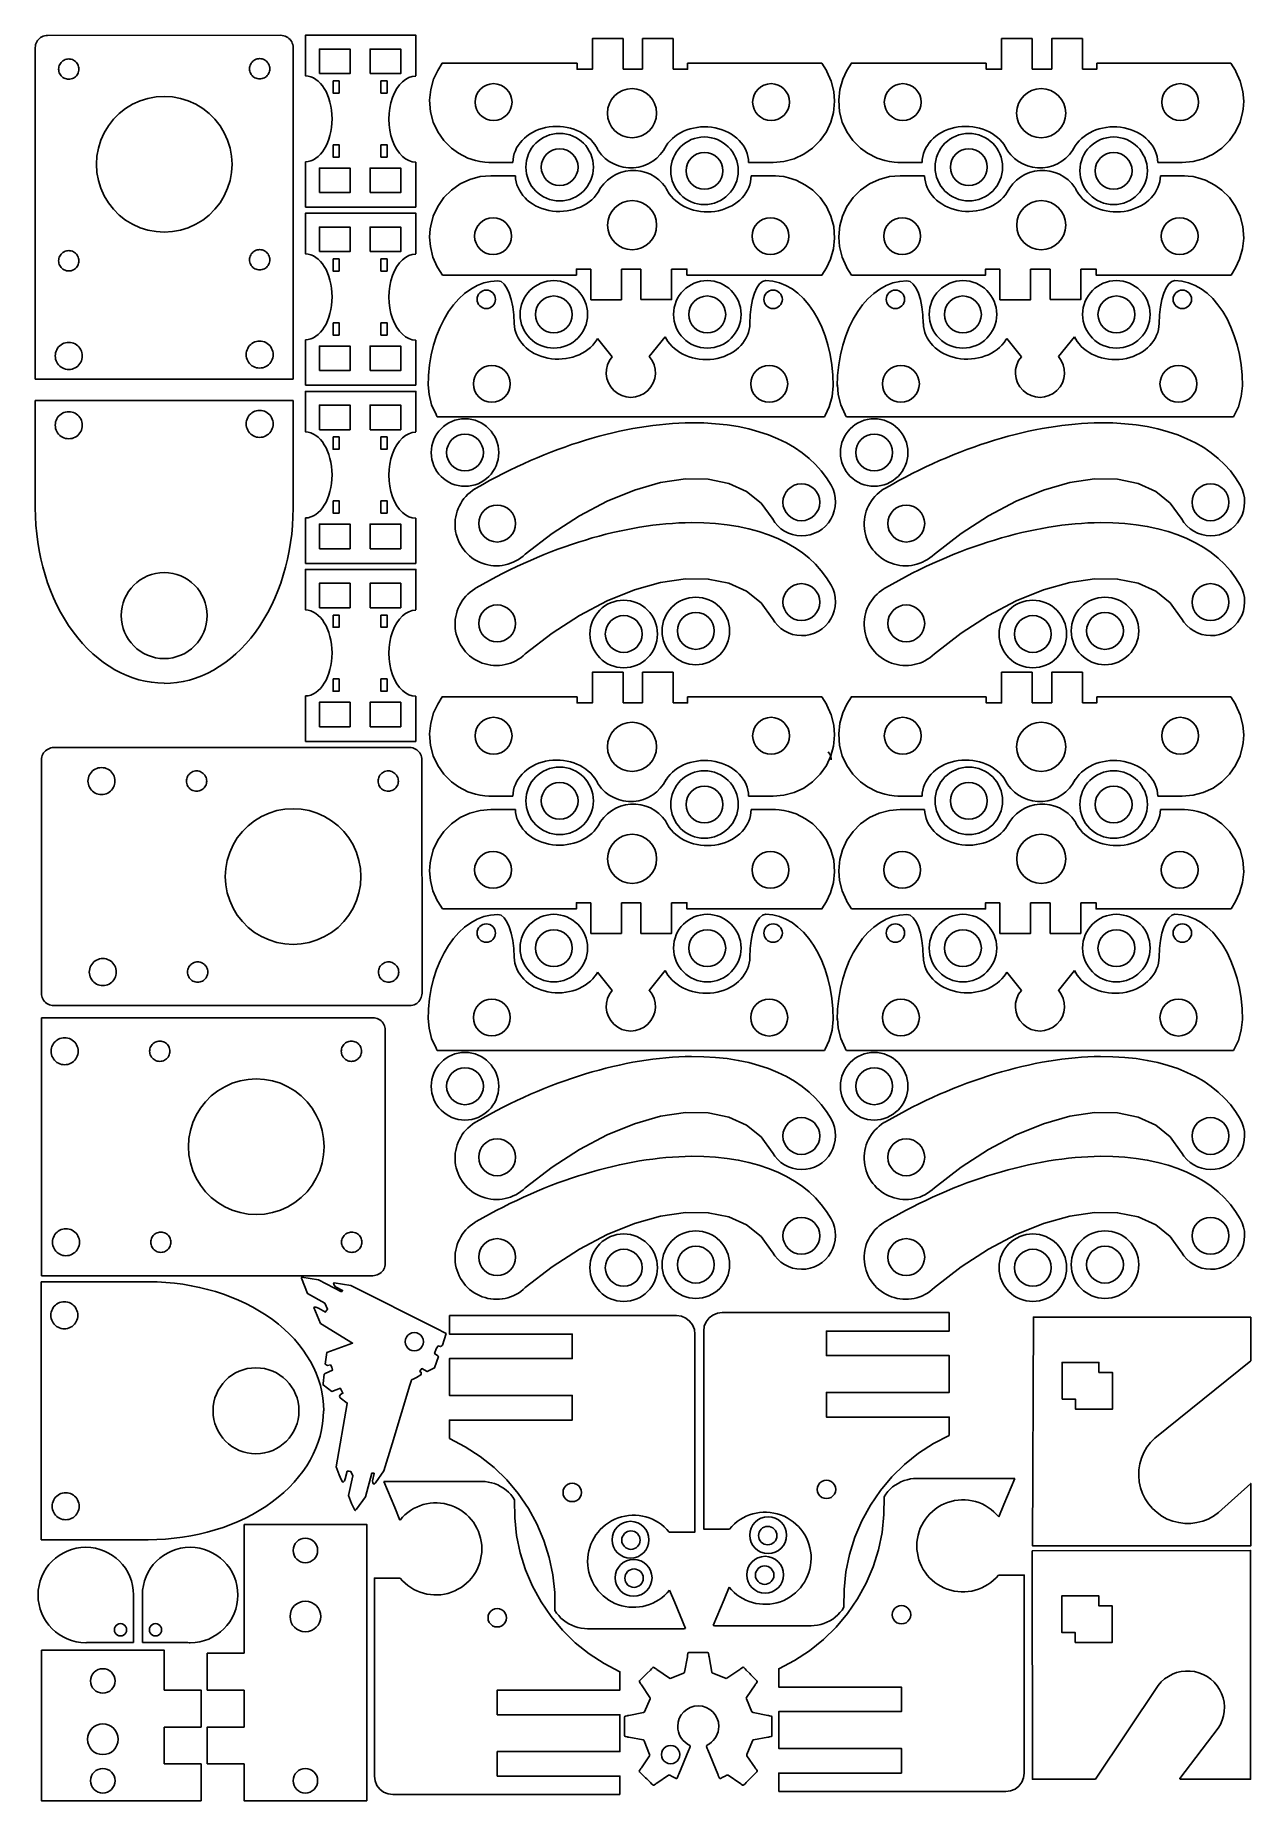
# Model space of a CAD drawing. Extents: x 3 to 201, y 2 to 289.
import ezdxf

# ---------------------------------------------------------------- set-up
doc = ezdxf.new("R2010")
doc.units = 0
doc.header["$MEASUREMENT"] = 0
doc.layers.get('0').update_dxf_attribs({"linetype": 'CONTINUOUS'})
doc.layers.add('LAYER_1', color=7, linetype='CONTINUOUS')

msp = doc.modelspace()

# ---------------------------------------------------------------- linework, layer by layer
at = {"color": 7, "linetype": 'CONTINUOUS'}
for p, q in [((3.01, 287.54), (3, 287.3)), ((3.06, 287.78), (3.01, 287.54)), ((3.13, 288.01), (3.06, 287.78)), ((3.23, 288.23), (3.13, 288.01)), ((3.35, 288.44), (3.23, 288.23)), ((3.5, 288.63), (3.35, 288.44)), ((3.67, 288.8), (3.5, 288.63)), ((3.86, 288.95), (3.67, 288.8)), ((4.07, 289.07), (3.86, 288.95)), ((4.29, 289.17), (4.07, 289.07)), ((4.52, 289.24), (4.29, 289.17)), ((4.76, 289.29), (4.52, 289.24)), ((5, 289.29), (4.76, 289.29)), ((43, 289.3), (5, 289.29)), ((43.24, 289.29), (43, 289.3)), ((43.48, 289.24), (43.24, 289.29)), ((43.71, 289.17), (43.48, 289.24)), ((43.93, 289.07), (43.71, 289.17)), ((44.14, 288.95), (43.93, 289.07)), ((44.33, 288.8), (44.14, 288.95)), ((44.5, 288.63), (44.33, 288.8)), ((44.65, 288.44), (44.5, 288.63)), ((44.77, 288.23), (44.65, 288.44)), ((44.87, 288.01), (44.77, 288.23)), ((44.94, 287.78), (44.87, 288.01)), ((44.99, 287.54), (44.94, 287.78)), ((45, 287.3), (44.99, 287.54)), ((3, 287.3), (3, 233.3)), ((45, 233.3), (45, 287.3)), ((47, 268.7), (47, 261.29)), ((65, 261.29), (65, 268.65)), ((65, 261.29), (47, 261.29)), ((47, 239.71), (47, 232.3)), ((65, 232.3), (65, 239.67)), ((94.48, 239.68), (94.61, 239.94)), ((97, 236.96), (94.61, 239.94)), ((105.62, 240.21), (103.03, 236.97)), ((106.06, 239.46), (105.62, 240.21)), ((161.13, 239.68), (161.27, 239.94)), ((163.65, 236.96), (161.27, 239.94)), ((172.28, 240.21), (169.68, 236.97)), ((172.72, 239.46), (172.28, 240.21)), ((45, 233.3), (3, 233.3)), ((65, 232.3), (47, 232.3)), ((67.02, 232.38), (67.15, 230.83)), ((67.15, 230.83), (67.57, 229.14)), ((132.33, 228.8), (132.82, 230.47)), ((132.82, 230.47), (133, 232.2)), ((133.67, 232.38), (133.81, 230.83)), ((133.81, 230.83), (134.23, 229.14)), ((198.99, 228.8), (199.47, 230.47)), ((199.47, 230.47), (199.66, 232.2)), ((45, 229.8), (3, 229.8)), ((3, 212.35), (3, 229.8)), ((45, 229.8), (45, 212.3)), ((67.57, 229.14), (68.28, 227.55)), ((68.28, 227.55), (68.36, 227.38)), ((68.36, 227.38), (68.48, 227.19)), ((68.48, 227.19), (93.28, 227.19)), ((93.28, 227.19), (98.28, 227.19)), ((98.28, 227.19), (106.46, 227.19)), ((106.46, 227.19), (108.95, 227.19)), ((108.95, 227.19), (131.55, 227.19)), ((131.55, 227.19), (131.68, 227.38)), ((131.68, 227.38), (132.33, 228.8)), ((134.23, 229.14), (134.93, 227.55)), ((134.93, 227.55), (135.01, 227.38)), ((135.01, 227.38), (135.13, 227.19)), ((135.13, 227.19), (159.94, 227.19)), ((159.94, 227.19), (164.94, 227.19)), ((164.94, 227.19), (173.12, 227.19)), ((173.12, 227.19), (175.61, 227.19)), ((175.61, 227.19), (198.21, 227.19)), ((198.21, 227.19), (198.33, 227.38)), ((198.33, 227.38), (198.99, 228.8)), ((47, 210.7), (47, 203.29)), ((65, 203.29), (65, 210.66)), ((65, 203.29), (47, 203.29)), ((47, 181.71), (47, 174.3)), ((65, 174.3), (65, 181.67)), ((65, 174.3), (47, 174.3)), ((94.48, 136.48), (94.61, 136.74)), ((97, 133.76), (94.61, 136.74)), ((105.62, 137.01), (103.03, 133.77)), ((106.06, 136.26), (105.62, 137.01)), ((161.13, 136.48), (161.27, 136.74)), ((163.65, 133.76), (161.27, 136.74)), ((172.28, 137.01), (169.68, 133.77)), ((172.72, 136.26), (172.28, 137.01)), ((58, 129.3), (4, 129.3)), ((4, 87.3), (4, 129.3)), ((58.24, 129.29), (58, 129.3)), ((58.48, 129.24), (58.24, 129.29)), ((58.71, 129.17), (58.48, 129.24)), ((58.93, 129.07), (58.71, 129.17)), ((59.14, 128.95), (58.93, 129.07)), ((59.33, 128.8), (59.14, 128.95)), ((59.5, 128.63), (59.33, 128.8)), ((59.65, 128.44), (59.5, 128.63)), ((59.77, 128.23), (59.65, 128.44)), ((59.87, 128.01), (59.77, 128.23)), ((59.94, 127.78), (59.87, 128.01)), ((59.99, 127.54), (59.94, 127.78)), ((59.99, 127.3), (59.99, 127.54)), ((60, 89.3), (59.99, 127.3)), ((67.02, 129.18), (67.15, 127.63)), ((67.15, 127.63), (67.57, 125.94)), ((132.33, 125.6), (132.82, 127.27)), ((132.82, 127.27), (133, 129)), ((133.67, 129.18), (133.81, 127.63)), ((133.81, 127.63), (134.23, 125.94)), ((198.99, 125.6), (199.47, 127.27)), ((199.47, 127.27), (199.66, 129)), ((67.57, 125.94), (68.28, 124.35)), ((68.28, 124.35), (68.36, 124.18)), ((68.36, 124.18), (68.48, 123.99)), ((68.48, 123.99), (93.28, 123.99)), ((93.28, 123.99), (98.28, 123.99)), ((98.28, 123.99), (106.46, 123.99)), ((106.46, 123.99), (108.95, 123.99)), ((108.95, 123.99), (131.55, 123.99)), ((131.55, 123.99), (131.68, 124.18)), ((131.68, 124.18), (132.33, 125.6)), ((134.23, 125.94), (134.93, 124.35)), ((134.93, 124.35), (135.01, 124.18)), ((135.01, 124.18), (135.13, 123.99)), ((135.13, 123.99), (159.94, 123.99)), ((159.94, 123.99), (164.94, 123.99)), ((164.94, 123.99), (173.12, 123.99)), ((173.12, 123.99), (175.61, 123.99)), ((175.61, 123.99), (198.21, 123.99)), ((198.21, 123.99), (198.33, 124.18)), ((198.33, 124.18), (198.99, 125.6)), ((59.99, 89.06), (60, 89.3)), ((3.95, 86.3), (3.95, 44.3)), ((3.95, 86.3), (21.45, 86.3)), ((4, 87.3), (58, 87.3)), ((58, 87.3), (58.24, 87.31)), ((58.24, 87.31), (58.48, 87.36)), ((58.48, 87.36), (58.71, 87.43)), ((58.71, 87.43), (58.93, 87.53)), ((58.93, 87.53), (59.14, 87.65)), ((59.14, 87.65), (59.33, 87.8)), ((59.33, 87.8), (59.5, 87.97)), ((59.5, 87.97), (59.65, 88.16)), ((59.65, 88.16), (59.77, 88.37)), ((59.77, 88.37), (59.87, 88.59)), ((59.87, 88.59), (59.94, 88.82)), ((59.94, 88.82), (59.99, 89.06)), ((50.56, 81.31), (50.56, 81.31)), ((67.93, 74.27), (67.93, 74.27)), ((59.78, 53.77), (61.56, 49.54)), ((162.58, 54.27), (160.8, 50.04)), ((61.56, 49.54), (62.41, 47.51)), ((160.8, 50.04), (159.95, 48.01)), ((37, 46.8), (37, 25.8)), ((113.66, 46.03), (116.09, 46.03)), ((21.4, 44.3), (3.95, 44.3)), ((108.7, 45.54), (106.27, 45.54)), ((60.02, 38.05), (62.45, 38.05)), ((162.34, 38.55), (159.91, 38.55)), ((19, 35.26), (19, 27.55)), ((20.46, 35.25), (20.46, 27.54)), ((107.16, 34.05), (106.31, 36.08)), ((113.42, 30.32), (115.2, 34.55)), ((115.2, 34.55), (116.05, 36.57)), ((108.94, 29.82), (107.16, 34.05)), ((19, 27.55), (11.59, 27.55)), ((20.46, 27.54), (27.86, 27.54)), ((109.77, 25.92), (109.48, 25.92)), ((110.04, 25.92), (109.77, 25.92)), ((110.87, 25.92), (110.04, 25.92)), ((111.13, 25.92), (110.87, 25.92)), ((111.96, 25.92), (111.13, 25.92)), ((112.23, 25.92), (111.96, 25.92)), ((112.52, 25.92), (112.23, 25.92)), ((103.2, 23.08), (102.61, 22.5)), ((103.38, 23.27), (103.2, 23.08)), ((103.59, 23.48), (103.38, 23.27)), ((104.03, 23.33), (103.79, 23.49)), ((106.34, 21.75), (104.25, 23.18)), ((109.23, 25.24), (108.76, 22.74)), ((109.33, 25.79), (109.27, 25.5)), ((112.73, 25.5), (112.67, 25.79)), ((113.24, 22.74), (112.77, 25.24)), ((117.75, 23.18), (115.66, 21.75)), ((118.21, 23.49), (117.97, 23.33)), ((118.62, 23.27), (118.41, 23.48)), ((118.8, 23.08), (118.62, 23.27)), ((119.39, 22.5), (118.8, 23.08)), ((101.42, 21.13), (101.59, 20.89)), ((101.65, 21.53), (101.44, 21.33)), ((101.83, 21.72), (101.65, 21.53)), ((101.74, 20.67), (103.14, 18.62)), ((102.42, 22.31), (101.83, 21.72)), ((102.61, 22.5), (102.42, 22.31)), ((108.61, 22.57), (106.57, 21.73)), ((115.43, 21.73), (113.39, 22.57)), ((118.86, 18.62), (120.26, 20.67)), ((119.58, 22.31), (119.39, 22.5)), ((120.17, 21.72), (119.58, 22.31)), ((120.35, 21.53), (120.17, 21.72)), ((120.56, 21.33), (120.35, 21.53)), ((120.41, 20.89), (120.58, 21.13)), ((31, 19.8), (37, 19.8)), ((37, 19.8), (37, 13.8)), ((103.16, 18.4), (102.25, 16.29)), ((119.75, 16.29), (118.84, 18.4)), ((99, 15.43), (99, 15.15)), ((99, 15.15), (99, 14.88)), ((99, 14.88), (99, 14.05)), ((99.41, 15.64), (99.13, 15.59)), ((102.08, 16.14), (99.67, 15.69)), ((122.33, 15.69), (119.92, 16.14)), ((122.87, 15.59), (122.59, 15.64)), ((123, 15.15), (123, 15.43)), ((123, 14.88), (123, 15.15)), ((123, 14.05), (123, 14.88)), ((24, 7.8), (24, 13.8)), ((99, 14.05), (99, 13.78)), ((99, 13.78), (99, 12.95)), ((99, 12.95), (99, 12.69)), ((99, 12.69), (99, 12.4)), ((99.13, 12.24), (99.41, 12.19)), ((99.67, 12.14), (102.01, 11.71)), ((102.18, 11.56), (103.07, 9.32)), ((118.93, 9.32), (119.82, 11.56)), ((119.99, 11.71), (122.33, 12.14)), ((122.59, 12.19), (122.87, 12.24)), ((123, 13.78), (123, 14.05)), ((123, 12.95), (123, 13.78)), ((123, 12.69), (123, 12.95)), ((123, 12.4), (123, 12.69)), ((103.06, 9.09), (101.74, 7.16)), ((107.83, 6.13), (109.46, 10.08)), ((109.61, 10.79), (109.36, 10.95)), ((109.56, 10.32), (109.68, 10.6)), ((112.32, 10.6), (112.44, 10.32)), ((112.64, 10.95), (112.39, 10.79)), ((112.54, 10.08), (114.17, 6.13)), ((120.26, 7.16), (118.94, 9.09)), ((31, 7.8), (37, 7.8)), ((101.59, 6.94), (101.42, 6.71)), ((101.44, 6.5), (101.65, 6.3)), ((101.65, 6.3), (101.83, 6.11)), ((101.83, 6.11), (102.42, 5.53)), ((104.25, 4.65), (106.13, 5.95)), ((106.35, 5.95), (106.74, 5.73)), ((107.55, 5.46), (107.73, 5.88)), ((114.27, 5.88), (114.45, 5.46)), ((115.26, 5.73), (115.65, 5.95)), ((115.87, 5.95), (117.75, 4.65)), ((119.58, 5.53), (120.17, 6.11)), ((120.17, 6.11), (120.35, 6.3)), ((120.35, 6.3), (120.56, 6.5)), ((120.58, 6.71), (120.41, 6.94)), ((102.42, 5.53), (102.61, 5.34)), ((102.61, 5.34), (103.2, 4.75)), ((103.2, 4.75), (103.38, 4.56)), ((103.38, 4.56), (103.59, 4.36)), ((103.79, 4.34), (104.03, 4.5)), ((106.98, 5.61), (107.38, 5.4)), ((114.62, 5.4), (115.02, 5.61)), ((117.97, 4.5), (118.21, 4.34)), ((118.41, 4.36), (118.62, 4.56)), ((118.62, 4.56), (118.8, 4.75)), ((118.8, 4.75), (119.39, 5.34)), ((119.39, 5.34), (119.58, 5.53))]:
    msp.add_line(p, q, dxfattribs=at)
at = {"linetype": 'CONTINUOUS'}
for p, q in [((98.76, 284.77), (98.76, 288.76)), ((106.94, 283.77), (106.94, 288.77)), ((165.42, 284.77), (165.42, 288.76)), ((173.6, 283.77), (173.6, 288.77)), ((98.76, 283.77), (98.76, 284.77)), ((101.94, 284.77), (101.94, 283.77)), ((109.27, 284.77), (131.12, 284.77)), ((131.12, 284.77), (131.87, 283.58)), ((165.42, 283.77), (165.42, 284.77)), ((168.6, 284.77), (168.6, 283.77)), ((175.93, 284.77), (197.78, 284.77)), ((197.78, 284.77), (198.52, 283.58)), ((98.76, 283.77), (101.94, 283.77)), ((131.87, 283.58), (131.95, 283.41)), ((131.95, 283.41), (132.65, 281.82)), ((132.65, 281.82), (133.07, 280.13)), ((165.42, 283.77), (168.6, 283.77)), ((198.52, 283.58), (198.6, 283.41)), ((198.6, 283.41), (199.31, 281.82)), ((199.31, 281.82), (199.73, 280.13)), ((133.07, 280.13), (133.21, 278.58)), ((199.73, 280.13), (199.86, 278.58)), ((133.03, 276.73), (132.6, 275.16)), ((133.09, 277.25), (133.03, 276.73)), ((133.21, 278.58), (133.09, 277.25)), ((199.68, 276.73), (199.26, 275.16)), ((199.75, 277.25), (199.68, 276.73)), ((199.86, 278.58), (199.75, 277.25)), ((131.87, 273.58), (130.87, 272.15)), ((132.6, 275.16), (131.87, 273.58)), ((198.52, 273.58), (197.52, 272.15)), ((199.26, 275.16), (198.52, 273.58)), ((94.72, 270.49), (94.7, 270.53)), ((94.72, 270.49), (94.72, 270.49)), ((129.64, 270.92), (128.21, 269.92)), ((130.87, 272.15), (129.64, 270.92)), ((161.37, 270.49), (161.36, 270.53)), ((161.38, 270.49), (161.37, 270.49)), ((196.29, 270.92), (194.86, 269.92)), ((197.52, 272.15), (196.29, 270.92)), ((77.13, 268.58), (77.21, 268.58)), ((80.81, 268.58), (77.13, 268.58)), ((123.21, 268.58), (119.21, 268.58)), ((124.94, 268.73), (123.21, 268.58)), ((126.63, 269.18), (124.94, 268.73)), ((128.21, 269.92), (126.63, 269.18)), ((143.79, 268.58), (143.86, 268.58)), ((147.46, 268.58), (143.79, 268.58)), ((189.86, 268.58), (185.86, 268.58)), ((191.6, 268.73), (189.86, 268.58)), ((193.28, 269.18), (191.6, 268.73)), ((194.86, 269.92), (193.28, 269.18)), ((70.8, 264.1), (72.22, 265.1)), ((72.22, 265.1), (73.8, 265.83)), ((73.8, 265.83), (75.49, 266.28)), ((75.49, 266.28), (77.22, 266.44)), ((77.22, 266.44), (81.22, 266.44)), ((105.71, 264.52), (105.71, 264.52)), ((105.71, 264.52), (105.73, 264.49)), ((119.62, 266.43), (123.3, 266.43)), ((123.3, 266.43), (123.22, 266.44)), ((137.45, 264.1), (138.88, 265.1)), ((138.88, 265.1), (140.46, 265.83)), ((140.46, 265.83), (142.14, 266.28)), ((142.14, 266.28), (143.88, 266.44)), ((143.88, 266.44), (147.88, 266.44)), ((172.36, 264.52), (172.37, 264.52)), ((172.37, 264.52), (172.39, 264.49)), ((186.28, 266.43), (189.96, 266.43)), ((189.96, 266.43), (189.88, 266.44)), ((68.56, 261.44), (69.56, 262.86)), ((69.56, 262.86), (70.8, 264.1)), ((135.22, 261.44), (136.22, 262.86)), ((136.22, 262.86), (137.45, 264.1)), ((67.41, 258.28), (67.83, 259.86)), ((67.83, 259.86), (68.56, 261.44)), ((134.06, 258.28), (134.48, 259.86)), ((134.48, 259.86), (135.22, 261.44)), ((67.22, 256.44), (67.34, 257.76)), ((67.36, 254.88), (67.22, 256.44)), ((67.34, 257.76), (67.41, 258.28)), ((133.88, 256.44), (134, 257.76)), ((134.02, 254.88), (133.88, 256.44)), ((134, 257.76), (134.06, 258.28)), ((67.78, 253.19), (67.36, 254.88)), ((68.49, 251.6), (67.78, 253.19)), ((134.43, 253.19), (134.02, 254.88)), ((135.14, 251.6), (134.43, 253.19)), ((68.56, 251.44), (68.49, 251.6)), ((69.31, 250.24), (68.56, 251.44)), ((91.16, 250.24), (69.31, 250.24)), ((93.49, 251.24), (93.49, 246.24)), ((101.67, 251.24), (98.49, 251.24)), ((98.49, 250.24), (98.49, 251.24)), ((101.67, 251.24), (101.67, 250.24)), ((101.67, 250.24), (101.67, 246.25)), ((135.22, 251.44), (135.14, 251.6)), ((135.96, 250.24), (135.22, 251.44)), ((157.81, 250.24), (135.96, 250.24)), ((160.15, 251.24), (160.15, 246.24)), ((168.32, 251.24), (165.15, 251.24)), ((165.15, 250.24), (165.15, 251.24)), ((168.32, 251.24), (168.32, 250.24)), ((168.32, 250.24), (168.32, 246.25)), ((74.62, 215.42), (74.65, 215.44)), ((141.27, 215.42), (141.3, 215.44)), ((123.04, 210.64), (123.07, 210.58)), ((189.69, 210.64), (189.72, 210.58)), ((74.62, 199.17), (74.65, 199.19)), ((141.27, 199.17), (141.3, 199.19)), ((123.04, 194.39), (123.07, 194.34)), ((189.69, 194.39), (189.72, 194.34)), ((98.76, 181.57), (98.76, 185.56)), ((106.94, 180.57), (106.94, 185.57)), ((165.42, 181.57), (165.42, 185.56)), ((173.6, 180.57), (173.6, 185.57)), ((98.76, 180.57), (98.76, 181.57)), ((101.94, 181.57), (101.94, 180.57)), ((109.27, 181.57), (131.12, 181.57)), ((131.12, 181.57), (131.87, 180.38)), ((165.42, 180.57), (165.42, 181.57)), ((168.6, 181.57), (168.6, 180.57)), ((175.93, 181.57), (197.78, 181.57)), ((197.78, 181.57), (198.52, 180.38)), ((98.76, 180.57), (101.94, 180.57)), ((131.87, 180.38), (131.95, 180.21)), ((131.95, 180.21), (132.65, 178.62)), ((132.65, 178.62), (133.07, 176.93)), ((165.42, 180.57), (168.6, 180.57)), ((198.52, 180.38), (198.6, 180.21)), ((198.6, 180.21), (199.31, 178.62)), ((199.31, 178.62), (199.73, 176.93)), ((133.07, 176.93), (133.21, 175.38)), ((133.21, 175.38), (133.09, 174.05)), ((199.73, 176.93), (199.86, 175.38)), ((199.86, 175.38), (199.75, 174.05)), ((133.03, 173.53), (132.6, 171.96)), ((133.09, 174.05), (133.03, 173.53)), ((199.68, 173.53), (199.26, 171.96)), ((199.75, 174.05), (199.68, 173.53)), ((131.87, 170.38), (130.87, 168.95)), ((132.6, 171.96), (131.87, 170.38)), ((198.52, 170.38), (197.52, 168.95)), ((199.26, 171.96), (198.52, 170.38)), ((94.72, 167.29), (94.7, 167.33)), ((94.72, 167.29), (94.72, 167.29)), ((129.64, 167.72), (128.21, 166.72)), ((130.87, 168.95), (129.64, 167.72)), ((161.37, 167.29), (161.36, 167.33)), ((161.38, 167.29), (161.37, 167.29)), ((196.29, 167.72), (194.86, 166.72)), ((197.52, 168.95), (196.29, 167.72)), ((77.13, 165.38), (77.21, 165.38)), ((80.81, 165.38), (77.13, 165.38)), ((123.21, 165.38), (119.21, 165.38)), ((124.94, 165.53), (123.21, 165.38)), ((126.63, 165.98), (124.94, 165.53)), ((128.21, 166.72), (126.63, 165.98)), ((143.79, 165.38), (143.86, 165.38)), ((147.46, 165.38), (143.79, 165.38)), ((189.86, 165.38), (185.86, 165.38)), ((191.6, 165.53), (189.86, 165.38)), ((193.28, 165.98), (191.6, 165.53)), ((194.86, 166.72), (193.28, 165.98)), ((70.8, 160.9), (72.22, 161.9)), ((72.22, 161.9), (73.8, 162.63)), ((73.8, 162.63), (75.49, 163.08)), ((75.49, 163.08), (77.22, 163.24)), ((77.22, 163.24), (81.22, 163.24)), ((105.71, 161.32), (105.71, 161.32)), ((105.71, 161.32), (105.73, 161.29)), ((119.62, 163.23), (123.3, 163.23)), ((123.3, 163.23), (123.22, 163.24)), ((137.45, 160.9), (138.88, 161.9)), ((138.88, 161.9), (140.46, 162.63)), ((140.46, 162.63), (142.14, 163.08)), ((142.14, 163.08), (143.88, 163.24)), ((143.88, 163.24), (147.88, 163.24)), ((172.36, 161.32), (172.37, 161.32)), ((172.37, 161.32), (172.39, 161.29)), ((186.28, 163.23), (189.96, 163.23)), ((189.96, 163.23), (189.88, 163.24)), ((67.83, 156.66), (68.56, 158.24)), ((68.56, 158.24), (69.56, 159.66)), ((69.56, 159.66), (70.8, 160.9)), ((134.48, 156.66), (135.22, 158.24)), ((135.22, 158.24), (136.22, 159.66)), ((136.22, 159.66), (137.45, 160.9)), ((67.41, 155.08), (67.83, 156.66)), ((134.06, 155.08), (134.48, 156.66)), ((67.22, 153.24), (67.34, 154.56)), ((67.36, 151.68), (67.22, 153.24)), ((67.34, 154.56), (67.41, 155.08)), ((133.88, 153.24), (134, 154.56)), ((134.02, 151.68), (133.88, 153.24)), ((134, 154.56), (134.06, 155.08)), ((67.78, 149.99), (67.36, 151.68)), ((68.49, 148.4), (67.78, 149.99)), ((134.43, 149.99), (134.02, 151.68)), ((135.14, 148.4), (134.43, 149.99)), ((68.56, 148.24), (68.49, 148.4)), ((69.31, 147.04), (68.56, 148.24)), ((91.16, 147.04), (69.31, 147.04)), ((93.49, 148.04), (93.49, 143.04)), ((101.67, 148.04), (98.49, 148.04)), ((98.49, 147.04), (98.49, 148.04)), ((101.67, 148.04), (101.67, 147.04)), ((101.67, 147.04), (101.67, 143.05)), ((135.22, 148.24), (135.14, 148.4)), ((135.96, 147.04), (135.22, 148.24)), ((157.81, 147.04), (135.96, 147.04)), ((160.15, 148.04), (160.15, 143.04)), ((168.32, 148.04), (165.15, 148.04)), ((165.15, 147.04), (165.15, 148.04)), ((168.32, 148.04), (168.32, 147.04)), ((168.32, 147.04), (168.32, 143.05)), ((74.62, 112.22), (74.65, 112.24)), ((141.27, 112.22), (141.3, 112.24)), ((123.04, 107.44), (123.07, 107.38)), ((189.69, 107.44), (189.72, 107.38)), ((74.62, 95.97), (74.65, 95.99)), ((141.27, 95.97), (141.3, 95.99)), ((123.04, 91.19), (123.07, 91.14)), ((189.69, 91.19), (189.72, 91.14))]:
    msp.add_line(p, q, dxfattribs=at)
at = {"color": 142, "linetype": 'CONTINUOUS'}
for p, q in [((6.99, 284.56), (7.09, 284.73)), ((7.09, 284.73), (7.21, 284.89)), ((7.21, 284.89), (7.36, 285.03)), ((7.36, 285.03), (7.51, 285.16)), ((7.51, 285.16), (7.68, 285.26)), ((7.68, 285.26), (7.86, 285.34)), ((7.86, 285.34), (8.06, 285.4)), ((8.06, 285.4), (8.25, 285.44)), ((8.25, 285.44), (8.45, 285.45)), ((8.45, 285.45), (8.65, 285.44)), ((8.65, 285.44), (8.84, 285.4)), ((8.84, 285.4), (9.04, 285.34)), ((9.04, 285.34), (9.22, 285.26)), ((9.22, 285.26), (9.39, 285.16)), ((9.39, 285.16), (9.54, 285.03)), ((9.54, 285.03), (9.69, 284.89)), ((9.69, 284.89), (9.81, 284.73)), ((9.81, 284.73), (9.91, 284.56)), ((38.09, 284.62), (38.19, 284.79)), ((38.19, 284.79), (38.31, 284.94)), ((38.31, 284.94), (38.46, 285.09)), ((38.46, 285.09), (38.61, 285.21)), ((38.61, 285.21), (38.78, 285.31)), ((38.78, 285.31), (38.96, 285.39)), ((38.96, 285.39), (39.16, 285.45)), ((39.16, 285.45), (39.35, 285.49)), ((39.35, 285.49), (39.55, 285.5)), ((39.55, 285.5), (39.75, 285.49)), ((39.75, 285.49), (39.94, 285.45)), ((39.94, 285.45), (40.14, 285.39)), ((40.14, 285.39), (40.32, 285.31)), ((40.32, 285.31), (40.49, 285.21)), ((40.49, 285.21), (40.64, 285.09)), ((40.64, 285.09), (40.79, 284.94)), ((40.79, 284.94), (40.91, 284.79)), ((40.91, 284.79), (41.01, 284.62)), ((6.8, 283.8), (6.81, 284)), ((6.81, 283.6), (6.8, 283.8)), ((6.81, 284), (6.85, 284.19)), ((6.85, 283.4), (6.81, 283.6)), ((6.85, 284.19), (6.91, 284.38)), ((6.91, 283.21), (6.85, 283.4)), ((6.91, 284.38), (6.99, 284.56)), ((6.99, 283.03), (6.91, 283.21)), ((7.09, 282.86), (6.99, 283.03)), ((7.21, 282.7), (7.09, 282.86)), ((7.36, 282.56), (7.21, 282.7)), ((7.51, 282.44), (7.36, 282.56)), ((7.68, 282.34), (7.51, 282.44)), ((7.86, 282.25), (7.68, 282.34)), ((8.06, 282.2), (7.86, 282.25)), ((8.25, 282.16), (8.06, 282.2)), ((8.45, 282.15), (8.25, 282.16)), ((8.65, 282.16), (8.45, 282.15)), ((8.84, 282.2), (8.65, 282.16)), ((9.04, 282.25), (8.84, 282.2)), ((9.22, 282.34), (9.04, 282.25)), ((9.39, 282.44), (9.22, 282.34)), ((9.54, 282.56), (9.39, 282.44)), ((9.69, 282.7), (9.54, 282.56)), ((9.81, 282.86), (9.69, 282.7)), ((9.91, 283.03), (9.81, 282.86)), ((9.91, 284.56), (9.99, 284.38)), ((9.99, 283.21), (9.91, 283.03)), ((9.99, 284.38), (10.05, 284.19)), ((10.05, 283.4), (9.99, 283.21)), ((10.05, 284.19), (10.09, 284)), ((10.09, 283.6), (10.05, 283.4)), ((10.09, 284), (10.1, 283.8)), ((10.1, 283.8), (10.09, 283.6)), ((37.9, 283.85), (37.91, 284.05)), ((37.91, 283.65), (37.9, 283.85)), ((37.91, 284.05), (37.95, 284.24)), ((37.95, 283.46), (37.91, 283.65)), ((37.95, 284.24), (38.01, 284.44)), ((38.01, 283.26), (37.95, 283.46)), ((38.01, 284.44), (38.09, 284.62)), ((38.09, 283.08), (38.01, 283.26)), ((38.19, 282.91), (38.09, 283.08)), ((38.31, 282.76), (38.19, 282.91)), ((38.46, 282.61), (38.31, 282.76)), ((38.61, 282.49), (38.46, 282.61)), ((38.78, 282.39), (38.61, 282.49)), ((38.96, 282.31), (38.78, 282.39)), ((39.16, 282.25), (38.96, 282.31)), ((39.35, 282.21), (39.16, 282.25)), ((39.55, 282.2), (39.35, 282.21)), ((39.75, 282.21), (39.55, 282.2)), ((39.94, 282.25), (39.75, 282.21)), ((40.14, 282.31), (39.94, 282.25)), ((40.32, 282.39), (40.14, 282.31)), ((40.49, 282.49), (40.32, 282.39)), ((40.64, 282.61), (40.49, 282.49)), ((40.79, 282.76), (40.64, 282.61)), ((40.91, 282.91), (40.79, 282.76)), ((41.01, 283.08), (40.91, 282.91)), ((41.01, 284.62), (41.09, 284.44)), ((41.09, 283.26), (41.01, 283.08)), ((41.09, 284.44), (41.15, 284.24)), ((41.15, 283.46), (41.09, 283.26)), ((41.15, 284.24), (41.19, 284.05)), ((41.19, 283.65), (41.15, 283.46)), ((41.19, 284.05), (41.2, 283.85)), ((41.2, 283.85), (41.19, 283.65)), ((20.08, 278.63), (21.36, 279.03)), ((21.36, 279.03), (22.67, 279.27)), ((22.67, 279.27), (24, 279.35)), ((24, 279.35), (25.33, 279.27)), ((25.33, 279.27), (26.64, 279.03)), ((26.64, 279.03), (27.92, 278.63)), ((15.73, 275.63), (16.67, 276.57)), ((16.67, 276.57), (17.72, 277.39)), ((17.72, 277.39), (18.86, 278.08)), ((18.86, 278.08), (20.08, 278.63)), ((27.92, 278.63), (29.14, 278.08)), ((29.14, 278.08), (30.28, 277.39)), ((30.28, 277.39), (31.33, 276.57)), ((31.33, 276.57), (32.27, 275.63)), ((13.67, 272.22), (14.22, 273.44)), ((14.22, 273.44), (14.91, 274.58)), ((14.91, 274.58), (15.73, 275.63)), ((32.27, 275.63), (33.09, 274.58)), ((33.09, 274.58), (33.78, 273.44)), ((33.78, 273.44), (34.33, 272.22)), ((13.03, 269.63), (13.27, 270.94)), ((13.27, 270.94), (13.67, 272.22)), ((34.33, 272.22), (34.73, 270.94)), ((34.73, 270.94), (34.97, 269.63)), ((12.95, 268.3), (13.03, 269.63)), ((13.03, 266.97), (12.95, 268.3)), ((34.97, 269.63), (35.05, 268.3)), ((35.05, 268.3), (34.97, 266.97)), ((13.27, 265.66), (13.03, 266.97)), ((13.67, 264.38), (13.27, 265.66)), ((34.73, 265.66), (34.33, 264.38)), ((34.97, 266.97), (34.73, 265.66)), ((14.22, 263.16), (13.67, 264.38)), ((14.91, 262.02), (14.22, 263.16)), ((15.73, 260.97), (14.91, 262.02)), ((33.09, 262.02), (32.27, 260.97)), ((33.78, 263.16), (33.09, 262.02)), ((34.33, 264.38), (33.78, 263.16)), ((16.67, 260.03), (15.73, 260.97)), ((17.72, 259.21), (16.67, 260.03)), ((18.86, 258.52), (17.72, 259.21)), ((30.28, 259.21), (29.14, 258.52)), ((31.33, 260.03), (30.28, 259.21)), ((32.27, 260.97), (31.33, 260.03)), ((20.08, 257.97), (18.86, 258.52)), ((21.36, 257.57), (20.08, 257.97)), ((22.67, 257.33), (21.36, 257.57)), ((24, 257.25), (22.67, 257.33)), ((25.33, 257.33), (24, 257.25)), ((26.64, 257.57), (25.33, 257.33)), ((27.92, 257.97), (26.64, 257.57)), ((29.14, 258.52), (27.92, 257.97)), ((6.85, 252.97), (6.91, 253.16)), ((6.91, 253.16), (6.99, 253.34)), ((6.99, 253.34), (7.09, 253.51)), ((7.09, 253.51), (7.21, 253.67)), ((7.21, 253.67), (7.36, 253.81)), ((7.36, 253.81), (7.51, 253.93)), ((7.51, 253.93), (7.68, 254.04)), ((7.68, 254.04), (7.86, 254.12)), ((7.86, 254.12), (8.06, 254.18)), ((8.06, 254.18), (8.25, 254.21)), ((8.25, 254.21), (8.45, 254.23)), ((8.45, 254.23), (8.65, 254.21)), ((8.65, 254.21), (8.84, 254.18)), ((8.84, 254.18), (9.04, 254.12)), ((9.04, 254.12), (9.22, 254.04)), ((9.22, 254.04), (9.39, 253.93)), ((9.39, 253.93), (9.54, 253.81)), ((9.54, 253.81), (9.69, 253.67)), ((9.69, 253.67), (9.81, 253.51)), ((9.81, 253.51), (9.99, 253.16)), ((9.99, 253.16), (10.05, 252.97)), ((37.91, 252.95), (37.95, 253.14)), ((37.95, 253.14), (38.01, 253.34)), ((38.01, 253.34), (38.09, 253.52)), ((38.09, 253.52), (38.19, 253.69)), ((38.19, 253.69), (38.31, 253.84)), ((38.31, 253.84), (38.46, 253.99)), ((38.46, 253.99), (38.61, 254.11)), ((38.61, 254.11), (38.78, 254.21)), ((38.78, 254.21), (38.96, 254.29)), ((38.96, 254.29), (39.16, 254.35)), ((39.16, 254.35), (39.35, 254.39)), ((39.35, 254.39), (39.55, 254.4)), ((39.55, 254.4), (39.75, 254.39)), ((39.75, 254.39), (39.94, 254.35)), ((39.94, 254.35), (40.14, 254.29)), ((40.14, 254.29), (40.32, 254.21)), ((40.32, 254.21), (40.49, 254.11)), ((40.49, 254.11), (40.64, 253.99)), ((40.64, 253.99), (40.79, 253.84)), ((40.79, 253.84), (40.91, 253.69)), ((40.91, 253.69), (41.01, 253.52)), ((41.01, 253.52), (41.09, 253.34)), ((41.09, 253.34), (41.15, 253.14)), ((41.15, 253.14), (41.19, 252.95)), ((6.8, 252.58), (6.81, 252.78)), ((6.81, 252.38), (6.8, 252.58)), ((6.81, 252.78), (6.85, 252.97)), ((6.85, 252.18), (6.81, 252.38)), ((6.91, 251.99), (6.85, 252.18)), ((6.99, 251.81), (6.91, 251.99)), ((7.09, 251.64), (6.99, 251.81)), ((7.21, 251.48), (7.09, 251.64)), ((7.36, 251.34), (7.21, 251.48)), ((7.51, 251.22), (7.36, 251.34)), ((7.68, 251.12), (7.51, 251.22)), ((7.86, 251.03), (7.68, 251.12)), ((8.06, 250.97), (7.86, 251.03)), ((8.25, 250.94), (8.06, 250.97)), ((8.45, 250.93), (8.25, 250.94)), ((8.65, 250.94), (8.45, 250.93)), ((8.84, 250.97), (8.65, 250.94)), ((9.04, 251.03), (8.84, 250.97)), ((9.22, 251.12), (9.04, 251.03)), ((9.39, 251.22), (9.22, 251.12)), ((9.54, 251.34), (9.39, 251.22)), ((9.69, 251.48), (9.54, 251.34)), ((9.81, 251.64), (9.69, 251.48)), ((9.91, 251.81), (9.81, 251.64)), ((9.99, 251.99), (9.91, 251.81)), ((10.05, 252.18), (9.99, 251.99)), ((10.05, 252.97), (10.09, 252.78)), ((10.09, 252.38), (10.05, 252.18)), ((10.09, 252.78), (10.1, 252.58)), ((10.1, 252.58), (10.09, 252.38)), ((37.9, 252.75), (37.91, 252.95)), ((37.91, 252.55), (37.9, 252.75)), ((37.95, 252.36), (37.91, 252.55)), ((38.01, 252.16), (37.95, 252.36)), ((38.09, 251.98), (38.01, 252.16)), ((38.19, 251.81), (38.09, 251.98)), ((38.31, 251.66), (38.19, 251.81)), ((38.46, 251.51), (38.31, 251.66)), ((38.61, 251.39), (38.46, 251.51)), ((38.78, 251.29), (38.61, 251.39)), ((38.96, 251.21), (38.78, 251.29)), ((39.16, 251.15), (38.96, 251.21)), ((39.35, 251.11), (39.16, 251.15)), ((39.55, 251.1), (39.35, 251.11)), ((39.75, 251.11), (39.55, 251.1)), ((39.94, 251.15), (39.75, 251.11)), ((40.14, 251.21), (39.94, 251.15)), ((40.32, 251.29), (40.14, 251.21)), ((40.49, 251.39), (40.32, 251.29)), ((40.64, 251.51), (40.49, 251.39)), ((40.79, 251.66), (40.64, 251.51)), ((40.91, 251.81), (40.79, 251.66)), ((41.01, 251.98), (40.91, 251.81)), ((41.09, 252.16), (41.01, 251.98)), ((41.15, 252.36), (41.09, 252.16)), ((41.19, 252.55), (41.15, 252.36)), ((41.19, 252.95), (41.2, 252.75)), ((41.2, 252.75), (41.19, 252.55)), ((6.8, 238.54), (6.99, 238.73)), ((6.99, 238.73), (7.2, 238.89)), ((7.2, 238.89), (7.43, 239.03)), ((7.43, 239.03), (7.67, 239.14)), ((7.67, 239.14), (7.92, 239.22)), ((7.92, 239.22), (8.18, 239.27)), ((8.18, 239.27), (8.45, 239.28)), ((8.45, 239.28), (8.72, 239.27)), ((8.72, 239.27), (8.98, 239.22)), ((8.98, 239.22), (9.23, 239.14)), ((9.23, 239.14), (9.47, 239.03)), ((9.47, 239.03), (9.7, 238.89)), ((9.7, 238.89), (9.91, 238.73)), ((9.91, 238.73), (10.1, 238.54)), ((37.74, 238.55), (37.9, 238.76)), ((37.9, 238.76), (38.09, 238.95)), ((38.09, 238.95), (38.3, 239.11)), ((38.3, 239.11), (38.53, 239.25)), ((38.53, 239.25), (38.77, 239.36)), ((38.77, 239.36), (39.02, 239.44)), ((39.02, 239.44), (39.28, 239.48)), ((39.28, 239.48), (39.55, 239.5)), ((39.55, 239.5), (39.82, 239.48)), ((39.82, 239.48), (40.08, 239.44)), ((40.08, 239.44), (40.33, 239.36)), ((40.33, 239.36), (40.57, 239.25)), ((40.57, 239.25), (40.8, 239.11)), ((40.8, 239.11), (41.01, 238.95)), ((41.01, 238.95), (41.2, 238.76)), ((41.2, 238.76), (41.36, 238.55)), ((6.25, 237.08), (6.27, 237.35)), ((6.27, 236.82), (6.25, 237.08)), ((6.27, 237.35), (6.31, 237.61)), ((6.31, 236.56), (6.27, 236.82)), ((6.31, 237.61), (6.39, 237.86)), ((6.39, 236.3), (6.31, 236.56)), ((6.39, 237.86), (6.5, 238.1)), ((6.5, 236.06), (6.39, 236.3)), ((6.5, 238.1), (6.64, 238.33)), ((6.64, 235.83), (6.5, 236.06)), ((6.64, 238.33), (6.8, 238.54)), ((6.8, 235.62), (6.64, 235.83)), ((10.1, 238.54), (10.26, 238.33)), ((10.26, 235.83), (10.1, 235.62)), ((10.26, 238.33), (10.4, 238.1)), ((10.4, 236.06), (10.26, 235.83)), ((10.4, 238.1), (10.51, 237.86)), ((10.51, 236.3), (10.4, 236.06)), ((10.51, 237.86), (10.59, 237.61)), ((10.59, 236.56), (10.51, 236.3)), ((10.59, 237.61), (10.63, 237.35)), ((10.63, 236.82), (10.59, 236.56)), ((10.63, 237.35), (10.65, 237.08)), ((10.65, 237.08), (10.63, 236.82)), ((37.35, 237.3), (37.37, 237.57)), ((37.37, 237.03), (37.35, 237.3)), ((37.37, 237.57), (37.41, 237.83)), ((37.41, 236.77), (37.37, 237.03)), ((37.41, 237.83), (37.49, 238.08)), ((37.49, 236.52), (37.41, 236.77)), ((37.49, 238.08), (37.6, 238.32)), ((37.6, 236.28), (37.49, 236.52)), ((37.6, 238.32), (37.74, 238.55)), ((37.74, 236.05), (37.6, 236.28)), ((37.9, 235.84), (37.74, 236.05)), ((38.09, 235.65), (37.9, 235.84)), ((41.2, 235.84), (41.01, 235.65)), ((41.36, 236.05), (41.2, 235.84)), ((41.36, 238.55), (41.5, 238.32)), ((41.5, 236.28), (41.36, 236.05)), ((41.5, 238.32), (41.61, 238.08)), ((41.61, 236.52), (41.5, 236.28)), ((41.61, 238.08), (41.69, 237.83)), ((41.69, 236.77), (41.61, 236.52)), ((41.69, 237.83), (41.73, 237.57)), ((41.73, 237.03), (41.69, 236.77)), ((41.73, 237.57), (41.75, 237.3)), ((41.75, 237.3), (41.73, 237.03)), ((6.99, 235.44), (6.8, 235.62)), ((7.2, 235.27), (6.99, 235.44)), ((7.43, 235.13), (7.2, 235.27)), ((7.67, 235.02), (7.43, 235.13)), ((7.92, 234.95), (7.67, 235.02)), ((8.18, 234.9), (7.92, 234.95)), ((8.45, 234.88), (8.18, 234.9)), ((8.72, 234.9), (8.45, 234.88)), ((8.98, 234.95), (8.72, 234.9)), ((9.23, 235.02), (8.98, 234.95)), ((9.47, 235.13), (9.23, 235.02)), ((9.7, 235.27), (9.47, 235.13)), ((9.91, 235.44), (9.7, 235.27)), ((10.1, 235.62), (9.91, 235.44)), ((38.3, 235.49), (38.09, 235.65)), ((38.53, 235.35), (38.3, 235.49)), ((38.77, 235.24), (38.53, 235.35)), ((39.02, 235.16), (38.77, 235.24)), ((39.28, 235.12), (39.02, 235.16)), ((39.55, 235.1), (39.28, 235.12)), ((39.82, 235.12), (39.55, 235.1)), ((40.08, 235.16), (39.82, 235.12)), ((40.33, 235.24), (40.08, 235.16)), ((40.57, 235.35), (40.33, 235.24)), ((40.8, 235.49), (40.57, 235.35)), ((41.01, 235.65), (40.8, 235.49)), ((5.58, 123.85), (5.6, 124.12)), ((5.6, 123.58), (5.58, 123.85)), ((5.6, 124.12), (5.65, 124.38)), ((5.65, 124.38), (5.72, 124.63)), ((5.72, 124.63), (5.83, 124.87)), ((5.83, 124.87), (5.97, 125.1)), ((5.97, 125.1), (6.14, 125.31)), ((6.14, 125.31), (6.32, 125.5)), ((6.32, 125.5), (6.53, 125.66)), ((6.53, 125.66), (6.76, 125.8)), ((6.76, 125.8), (7, 125.91)), ((7, 125.91), (7.26, 125.99)), ((7.26, 125.99), (7.52, 126.03)), ((7.52, 126.03), (7.78, 126.05)), ((7.78, 126.05), (8.05, 126.03)), ((8.05, 126.03), (8.31, 125.99)), ((8.31, 125.99), (8.56, 125.91)), ((8.56, 125.91), (8.8, 125.8)), ((8.8, 125.8), (9.03, 125.66)), ((9.03, 125.66), (9.24, 125.5)), ((9.24, 125.5), (9.43, 125.31)), ((9.43, 125.31), (9.59, 125.1)), ((9.59, 125.1), (9.73, 124.87)), ((9.73, 124.87), (9.84, 124.63)), ((9.84, 124.63), (9.92, 124.38)), ((9.92, 124.38), (9.97, 124.12)), ((9.97, 124.12), (9.98, 123.85)), ((9.98, 123.85), (9.97, 123.58)), ((21.63, 123.85), (21.64, 124.05)), ((21.64, 123.65), (21.63, 123.85)), ((21.64, 124.05), (21.67, 124.24)), ((21.67, 123.46), (21.64, 123.65)), ((21.67, 124.24), (21.73, 124.44)), ((21.73, 124.44), (21.82, 124.62)), ((21.82, 124.62), (21.92, 124.79)), ((21.92, 124.79), (22.04, 124.94)), ((22.04, 124.94), (22.18, 125.09)), ((22.18, 125.09), (22.34, 125.21)), ((22.34, 125.21), (22.51, 125.31)), ((22.51, 125.31), (22.69, 125.39)), ((22.69, 125.39), (22.88, 125.45)), ((22.88, 125.45), (23.08, 125.49)), ((23.08, 125.49), (23.28, 125.5)), ((23.28, 125.5), (23.48, 125.49)), ((23.48, 125.49), (23.67, 125.45)), ((23.67, 125.45), (23.86, 125.39)), ((23.86, 125.39), (24.04, 125.31)), ((24.04, 125.31), (24.21, 125.21)), ((24.21, 125.21), (24.37, 125.09)), ((24.37, 125.09), (24.51, 124.94)), ((24.51, 124.94), (24.63, 124.79)), ((24.63, 124.79), (24.74, 124.62)), ((24.74, 124.62), (24.82, 124.44)), ((24.82, 124.44), (24.88, 124.24)), ((24.88, 124.24), (24.91, 124.05)), ((24.91, 123.65), (24.88, 123.46)), ((24.91, 124.05), (24.93, 123.85)), ((24.93, 123.85), (24.91, 123.65)), ((52.85, 123.85), (52.86, 124.05)), ((52.86, 123.65), (52.85, 123.85)), ((52.86, 124.05), (52.9, 124.24)), ((52.9, 123.46), (52.86, 123.65)), ((52.9, 124.24), (52.95, 124.44)), ((52.95, 124.44), (53.04, 124.62)), ((53.04, 124.62), (53.14, 124.79)), ((53.14, 124.79), (53.26, 124.94)), ((53.26, 124.94), (53.4, 125.09)), ((53.4, 125.09), (53.56, 125.21)), ((53.56, 125.21), (53.73, 125.31)), ((53.73, 125.31), (53.91, 125.39)), ((53.91, 125.39), (54.1, 125.45)), ((54.1, 125.45), (54.3, 125.49)), ((54.3, 125.49), (54.5, 125.5)), ((54.5, 125.5), (54.7, 125.49)), ((54.7, 125.49), (54.89, 125.45)), ((54.89, 125.45), (55.08, 125.39)), ((55.08, 125.39), (55.26, 125.31)), ((55.26, 125.31), (55.43, 125.21)), ((55.43, 125.21), (55.59, 125.09)), ((55.59, 125.09), (55.73, 124.94)), ((55.73, 124.94), (55.86, 124.79)), ((55.86, 124.79), (55.96, 124.62)), ((55.96, 124.62), (56.04, 124.44)), ((56.04, 124.44), (56.1, 124.24)), ((56.1, 124.24), (56.14, 124.05)), ((56.14, 123.65), (56.1, 123.46)), ((56.14, 124.05), (56.15, 123.85)), ((56.15, 123.85), (56.14, 123.65)), ((5.65, 123.32), (5.6, 123.58)), ((5.72, 123.07), (5.65, 123.32)), ((5.83, 122.83), (5.72, 123.07)), ((5.97, 122.6), (5.83, 122.83)), ((6.14, 122.39), (5.97, 122.6)), ((6.32, 122.2), (6.14, 122.39)), ((6.53, 122.04), (6.32, 122.2)), ((6.76, 121.9), (6.53, 122.04)), ((7, 121.79), (6.76, 121.9)), ((7.26, 121.71), (7, 121.79)), ((7.52, 121.67), (7.26, 121.71)), ((7.78, 121.65), (7.52, 121.67)), ((8.05, 121.67), (7.78, 121.65)), ((8.31, 121.71), (8.05, 121.67)), ((8.56, 121.79), (8.31, 121.71)), ((8.8, 121.9), (8.56, 121.79)), ((9.03, 122.04), (8.8, 121.9)), ((9.24, 122.2), (9.03, 122.04)), ((9.43, 122.39), (9.24, 122.2)), ((9.59, 122.6), (9.43, 122.39)), ((9.73, 122.83), (9.59, 122.6)), ((9.84, 123.07), (9.73, 122.83)), ((9.92, 123.32), (9.84, 123.07)), ((9.97, 123.58), (9.92, 123.32)), ((21.73, 123.26), (21.67, 123.46)), ((21.82, 123.08), (21.73, 123.26)), ((21.92, 122.91), (21.82, 123.08)), ((22.04, 122.76), (21.92, 122.91)), ((22.18, 122.61), (22.04, 122.76)), ((22.34, 122.49), (22.18, 122.61)), ((22.51, 122.39), (22.34, 122.49)), ((22.69, 122.31), (22.51, 122.39)), ((22.88, 122.25), (22.69, 122.31)), ((23.08, 122.21), (22.88, 122.25)), ((23.28, 122.2), (23.08, 122.21)), ((23.48, 122.21), (23.28, 122.2)), ((23.67, 122.25), (23.48, 122.21)), ((23.86, 122.31), (23.67, 122.25)), ((24.21, 122.49), (23.86, 122.31)), ((24.37, 122.61), (24.21, 122.49)), ((24.51, 122.76), (24.37, 122.61)), ((24.63, 122.91), (24.51, 122.76)), ((24.74, 123.08), (24.63, 122.91)), ((24.82, 123.26), (24.74, 123.08)), ((24.88, 123.46), (24.82, 123.26)), ((52.95, 123.26), (52.9, 123.46)), ((53.04, 123.08), (52.95, 123.26)), ((53.14, 122.91), (53.04, 123.08)), ((53.26, 122.76), (53.14, 122.91)), ((53.4, 122.61), (53.26, 122.76)), ((53.56, 122.49), (53.4, 122.61)), ((53.73, 122.39), (53.56, 122.49)), ((53.91, 122.31), (53.73, 122.39)), ((54.1, 122.25), (53.91, 122.31)), ((54.3, 122.21), (54.1, 122.25)), ((54.5, 122.2), (54.3, 122.21)), ((54.7, 122.21), (54.5, 122.2)), ((54.89, 122.25), (54.7, 122.21)), ((55.08, 122.31), (54.89, 122.25)), ((55.26, 122.39), (55.08, 122.31)), ((55.43, 122.49), (55.26, 122.39)), ((55.59, 122.61), (55.43, 122.49)), ((55.73, 122.76), (55.59, 122.61)), ((55.86, 122.91), (55.73, 122.76)), ((55.96, 123.08), (55.86, 122.91)), ((56.04, 123.26), (55.96, 123.08)), ((56.1, 123.46), (56.04, 123.26)), ((32.72, 117.39), (33.86, 118.08)), ((33.86, 118.08), (35.08, 118.63)), ((35.08, 118.63), (36.36, 119.03)), ((36.36, 119.03), (37.67, 119.27)), ((37.67, 119.27), (39, 119.35)), ((39, 119.35), (40.33, 119.27)), ((40.33, 119.27), (41.64, 119.03)), ((41.64, 119.03), (42.92, 118.63)), ((42.92, 118.63), (44.14, 118.08)), ((44.14, 118.08), (45.28, 117.39)), ((29.91, 114.58), (30.73, 115.63)), ((30.73, 115.63), (31.67, 116.57)), ((31.67, 116.57), (32.72, 117.39)), ((45.28, 117.39), (46.33, 116.57)), ((46.33, 116.57), (47.27, 115.63)), ((47.27, 115.63), (48.09, 114.58)), ((28.27, 110.94), (28.67, 112.22)), ((28.67, 112.22), (29.22, 113.44)), ((29.22, 113.44), (29.91, 114.58)), ((48.09, 114.58), (48.78, 113.44)), ((48.78, 113.44), (49.33, 112.22)), ((49.33, 112.22), (49.73, 110.94)), ((27.95, 108.3), (28.03, 109.63)), ((28.03, 109.63), (28.27, 110.94)), ((49.73, 110.94), (49.97, 109.63)), ((49.97, 109.63), (50.05, 108.3)), ((28.03, 106.97), (27.95, 108.3)), ((28.27, 105.66), (28.03, 106.97)), ((49.97, 106.97), (49.73, 105.66)), ((50.05, 108.3), (49.97, 106.97)), ((28.67, 104.38), (28.27, 105.66)), ((29.22, 103.16), (28.67, 104.38)), ((49.33, 104.38), (48.78, 103.16)), ((49.73, 105.66), (49.33, 104.38)), ((29.91, 102.02), (29.22, 103.16)), ((30.73, 100.97), (29.91, 102.02)), ((31.67, 100.03), (30.73, 100.97)), ((47.27, 100.97), (46.33, 100.03)), ((48.09, 102.02), (47.27, 100.97)), ((48.78, 103.16), (48.09, 102.02)), ((32.72, 99.21), (31.67, 100.03)), ((33.86, 98.52), (32.72, 99.21)), ((35.08, 97.97), (33.86, 98.52)), ((36.36, 97.57), (35.08, 97.97)), ((42.92, 97.97), (41.64, 97.57)), ((44.14, 98.52), (42.92, 97.97)), ((45.28, 99.21), (44.14, 98.52)), ((46.33, 100.03), (45.28, 99.21)), ((7.22, 94.81), (7.47, 94.89)), ((7.47, 94.89), (7.73, 94.93)), ((7.73, 94.93), (8, 94.95)), ((8, 94.95), (8.27, 94.93)), ((8.27, 94.93), (8.53, 94.89)), ((8.53, 94.89), (8.78, 94.81)), ((37.67, 97.33), (36.36, 97.57)), ((39, 97.25), (37.67, 97.33)), ((40.33, 97.33), (39, 97.25)), ((41.64, 97.57), (40.33, 97.33)), ((5.8, 92.75), (5.82, 93.02)), ((5.82, 92.48), (5.8, 92.75)), ((5.82, 93.02), (5.86, 93.28)), ((5.86, 92.22), (5.82, 92.48)), ((5.86, 93.28), (5.94, 93.53)), ((5.94, 91.97), (5.86, 92.22)), ((5.94, 93.53), (6.05, 93.77)), ((6.05, 93.77), (6.19, 94)), ((6.19, 94), (6.35, 94.21)), ((6.35, 94.21), (6.54, 94.4)), ((6.54, 94.4), (6.75, 94.56)), ((6.75, 94.56), (6.98, 94.7)), ((6.98, 94.7), (7.22, 94.81)), ((8.78, 94.81), (9.02, 94.7)), ((9.02, 94.7), (9.25, 94.56)), ((9.25, 94.56), (9.46, 94.4)), ((9.46, 94.4), (9.65, 94.21)), ((9.65, 94.21), (9.81, 94)), ((9.81, 94), (9.95, 93.77)), ((9.95, 93.77), (10.06, 93.53)), ((10.06, 93.53), (10.14, 93.28)), ((10.14, 92.22), (10.06, 91.97)), ((10.14, 93.28), (10.18, 93.02)), ((10.18, 92.48), (10.14, 92.22)), ((10.18, 93.02), (10.2, 92.75)), ((10.2, 92.75), (10.18, 92.48)), ((21.8, 92.75), (21.81, 92.95)), ((21.81, 92.55), (21.8, 92.75)), ((21.81, 92.95), (21.85, 93.14)), ((21.85, 92.36), (21.81, 92.55)), ((21.85, 93.14), (21.91, 93.34)), ((21.91, 92.16), (21.85, 92.36)), ((21.91, 93.34), (21.99, 93.52)), ((21.99, 91.98), (21.91, 92.16)), ((21.99, 93.52), (22.09, 93.69)), ((22.09, 93.69), (22.21, 93.84)), ((22.21, 93.84), (22.36, 93.99)), ((22.36, 93.99), (22.51, 94.11)), ((22.51, 94.11), (22.68, 94.21)), ((22.68, 94.21), (22.86, 94.29)), ((22.86, 94.29), (23.06, 94.35)), ((23.06, 94.35), (23.25, 94.39)), ((23.25, 94.39), (23.45, 94.4)), ((23.45, 94.4), (23.65, 94.39)), ((23.65, 94.39), (23.84, 94.35)), ((23.84, 94.35), (24.04, 94.29)), ((24.04, 94.29), (24.22, 94.21)), ((24.22, 94.21), (24.39, 94.11)), ((24.39, 94.11), (24.54, 93.99)), ((24.54, 93.99), (24.69, 93.84)), ((24.69, 93.84), (24.81, 93.69)), ((24.81, 93.69), (24.91, 93.52)), ((24.91, 93.52), (24.99, 93.34)), ((24.99, 92.16), (24.91, 91.98)), ((24.99, 93.34), (25.05, 93.14)), ((25.05, 92.36), (24.99, 92.16)), ((25.05, 93.14), (25.09, 92.95)), ((25.09, 92.55), (25.05, 92.36)), ((25.09, 92.95), (25.1, 92.75)), ((25.1, 92.75), (25.09, 92.55)), ((52.9, 92.75), (52.91, 92.95)), ((52.91, 92.55), (52.9, 92.75)), ((52.91, 92.95), (52.95, 93.14)), ((52.95, 92.36), (52.91, 92.55)), ((52.95, 93.14), (53.01, 93.34)), ((53.01, 92.16), (52.95, 92.36)), ((53.01, 93.34), (53.09, 93.52)), ((53.09, 91.98), (53.01, 92.16)), ((53.09, 93.52), (53.19, 93.69)), ((53.19, 93.69), (53.31, 93.84)), ((53.31, 93.84), (53.46, 93.99)), ((53.46, 93.99), (53.61, 94.11)), ((53.61, 94.11), (53.78, 94.21)), ((53.78, 94.21), (53.96, 94.29)), ((53.96, 94.29), (54.16, 94.35)), ((54.16, 94.35), (54.35, 94.39)), ((54.35, 94.39), (54.55, 94.4)), ((54.55, 94.4), (54.75, 94.39)), ((54.75, 94.39), (54.94, 94.35)), ((54.94, 94.35), (55.14, 94.29)), ((55.14, 94.29), (55.32, 94.21)), ((55.32, 94.21), (55.49, 94.11)), ((55.49, 94.11), (55.64, 93.99)), ((55.64, 93.99), (55.79, 93.84)), ((55.79, 93.84), (55.91, 93.69)), ((55.91, 93.69), (56.01, 93.52)), ((56.01, 93.52), (56.09, 93.34)), ((56.09, 92.16), (56.01, 91.98)), ((56.09, 93.34), (56.15, 93.14)), ((56.15, 92.36), (56.09, 92.16)), ((56.15, 93.14), (56.19, 92.95)), ((56.19, 92.55), (56.15, 92.36)), ((56.19, 92.95), (56.2, 92.75)), ((56.2, 92.75), (56.19, 92.55)), ((6.05, 91.73), (5.94, 91.97)), ((6.19, 91.5), (6.05, 91.73)), ((6.35, 91.29), (6.19, 91.5)), ((6.54, 91.1), (6.35, 91.29)), ((6.75, 90.94), (6.54, 91.1)), ((6.98, 90.8), (6.75, 90.94)), ((7.22, 90.69), (6.98, 90.8)), ((7.47, 90.61), (7.22, 90.69)), ((7.73, 90.57), (7.47, 90.61)), ((8, 90.55), (7.73, 90.57)), ((8.27, 90.57), (8, 90.55)), ((8.53, 90.61), (8.27, 90.57)), ((8.78, 90.69), (8.53, 90.61)), ((9.02, 90.8), (8.78, 90.69)), ((9.25, 90.94), (9.02, 90.8)), ((9.46, 91.1), (9.25, 90.94)), ((9.65, 91.29), (9.46, 91.1)), ((9.81, 91.5), (9.65, 91.29)), ((9.95, 91.73), (9.81, 91.5)), ((10.06, 91.97), (9.95, 91.73)), ((22.09, 91.81), (21.99, 91.98)), ((22.21, 91.66), (22.09, 91.81)), ((22.36, 91.51), (22.21, 91.66)), ((22.51, 91.39), (22.36, 91.51)), ((22.68, 91.29), (22.51, 91.39)), ((22.86, 91.21), (22.68, 91.29)), ((23.06, 91.15), (22.86, 91.21)), ((23.25, 91.11), (23.06, 91.15)), ((23.45, 91.1), (23.25, 91.11)), ((23.65, 91.11), (23.45, 91.1)), ((23.84, 91.15), (23.65, 91.11)), ((24.04, 91.21), (23.84, 91.15)), ((24.22, 91.29), (24.04, 91.21)), ((24.39, 91.39), (24.22, 91.29)), ((24.54, 91.51), (24.39, 91.39)), ((24.69, 91.66), (24.54, 91.51)), ((24.81, 91.81), (24.69, 91.66)), ((24.91, 91.98), (24.81, 91.81)), ((53.19, 91.81), (53.09, 91.98)), ((53.31, 91.66), (53.19, 91.81)), ((53.46, 91.51), (53.31, 91.66)), ((53.61, 91.39), (53.46, 91.51)), ((53.78, 91.29), (53.61, 91.39)), ((53.96, 91.21), (53.78, 91.29)), ((54.16, 91.15), (53.96, 91.21)), ((54.35, 91.11), (54.16, 91.15)), ((54.55, 91.1), (54.35, 91.11)), ((54.75, 91.11), (54.55, 91.1)), ((54.94, 91.15), (54.75, 91.11)), ((55.14, 91.21), (54.94, 91.15)), ((55.32, 91.29), (55.14, 91.21)), ((55.49, 91.39), (55.32, 91.29)), ((55.64, 91.51), (55.49, 91.39)), ((55.79, 91.66), (55.64, 91.51)), ((55.91, 91.81), (55.79, 91.66)), ((56.01, 91.98), (55.91, 91.81))]:
    msp.add_line(p, q, dxfattribs=at)
at = {"linetype": 'CONTINUOUS'}
for points in [[(65, 282.7), (65, 289.3), (47, 289.3), (47, 282.75), (47, 282.75), (47, 282.75)], [(98.76, 288.76), (93.76, 288.76), (93.76, 283.77), (93.76, 283.77), (93.76, 283.77)], [(106.94, 288.77), (101.94, 288.77), (101.94, 284.77), (101.94, 284.77), (101.94, 284.77)], [(165.42, 288.76), (160.42, 288.76), (160.42, 283.77), (160.42, 283.77), (160.42, 283.77)], [(173.6, 288.77), (168.6, 288.77), (168.6, 284.77), (168.6, 284.77), (168.6, 284.77)], [(77.13, 268.58), (76.86, 268.58), (76.25, 268.66), (75.47, 268.73), (74.71, 268.93), (73.48, 269.31), (71.95, 270.1), (70.78, 270.92), (69.55, 272.15), (68.55, 273.58), (67.81, 275.16), (67.36, 276.84), (67.22, 278.76), (67.41, 280.49), (67.89, 282.16), (68.55, 283.58), (69.29, 284.77), (91.27, 284.77), (91.27, 284.77), (91.27, 284.77)], [(91.27, 284.77), (91.27, 283.77), (93.76, 283.77), (93.76, 283.77), (93.76, 283.77)], [(106.94, 283.77), (109.27, 283.77), (109.27, 284.77), (109.27, 284.77), (109.27, 284.77)], [(143.79, 268.58), (143.52, 268.58), (142.91, 268.66), (142.13, 268.73), (141.37, 268.93), (140.13, 269.31), (138.6, 270.1), (137.44, 270.92), (136.2, 272.15), (135.2, 273.58), (134.47, 275.16), (134.02, 276.84), (133.88, 278.76), (134.06, 280.49), (134.54, 282.16), (135.2, 283.58), (135.95, 284.77), (157.93, 284.77), (157.93, 284.77), (157.93, 284.77)], [(157.93, 284.77), (157.93, 283.77), (160.42, 283.77), (160.42, 283.77), (160.42, 283.77)], [(173.6, 283.77), (175.93, 283.77), (175.93, 284.77), (175.93, 284.77), (175.93, 284.77)], [(123.3, 266.43), (123.57, 266.43), (124.18, 266.35), (124.96, 266.28), (125.72, 266.08), (126.96, 265.7), (128.49, 264.91), (129.65, 264.1), (130.88, 262.86), (131.88, 261.44), (132.62, 259.86), (133.07, 258.17), (133.21, 256.25), (133.02, 254.52), (132.54, 252.85), (131.88, 251.44), (131.14, 250.24), (109.16, 250.24), (109.16, 250.24), (109.16, 250.24)], [(189.96, 266.43), (190.23, 266.43), (190.83, 266.35), (191.62, 266.28), (192.37, 266.08), (193.61, 265.7), (195.14, 264.91), (196.31, 264.1), (197.54, 262.86), (198.54, 261.44), (199.28, 259.86), (199.73, 258.17), (199.86, 256.25), (199.68, 254.52), (199.2, 252.85), (198.54, 251.44), (197.8, 250.24), (175.81, 250.24), (175.81, 250.24), (175.81, 250.24)], [(65, 253.71), (65, 260.31), (47, 260.31), (47, 253.76), (47, 253.76), (47, 253.76)], [(93.49, 251.24), (91.16, 251.24), (91.16, 250.24), (91.16, 250.24), (91.16, 250.24)], [(93.49, 246.24), (98.49, 246.24), (98.49, 250.24), (98.49, 250.24), (98.49, 250.24)], [(101.67, 246.25), (106.67, 246.25), (106.67, 251.24), (106.67, 251.24), (106.67, 251.24)], [(109.16, 250.24), (109.16, 251.24), (106.67, 251.24), (106.67, 251.24), (106.67, 251.24)], [(160.15, 251.24), (157.81, 251.24), (157.81, 250.24), (157.81, 250.24), (157.81, 250.24)], [(160.15, 246.24), (165.15, 246.24), (165.15, 250.24), (165.15, 250.24), (165.15, 250.24)], [(168.32, 246.25), (173.32, 246.25), (173.32, 251.24), (173.32, 251.24), (173.32, 251.24)], [(175.81, 250.24), (175.81, 251.24), (173.32, 251.24), (173.32, 251.24), (173.32, 251.24)], [(65, 224.71), (65, 231.31), (47, 231.31), (47, 224.75), (47, 224.75), (47, 224.75)], [(123.04, 210.64), (121.23, 213.1), (118.86, 215.01), (115.98, 216.31), (112.64, 217), (108.91, 217.05), (104.87, 216.46), (100.59, 215.25), (96.15, 213.44), (91.66, 211.06), (87.18, 208.16), (82.82, 204.81), (82.82, 204.81), (82.82, 204.81)], [(189.69, 210.64), (187.88, 213.1), (185.52, 215.01), (182.64, 216.31), (179.3, 217), (175.57, 217.05), (171.53, 216.46), (167.24, 215.25), (162.81, 213.44), (158.31, 211.06), (153.84, 208.16), (149.48, 204.81), (149.48, 204.81), (149.48, 204.81)], [(74.83, 215.55), (74.65, 215.44), (74.65, 215.44), (74.65, 215.44)], [(141.49, 215.55), (141.3, 215.44), (141.3, 215.44), (141.3, 215.44)], [(65, 195.71), (65, 202.31), (47, 202.31), (47, 195.76), (47, 195.76), (47, 195.76)], [(74.83, 199.3), (74.65, 199.19), (74.65, 199.19), (74.65, 199.19)], [(123.04, 194.39), (121.23, 196.86), (118.86, 198.76), (115.98, 200.07), (112.64, 200.75), (108.91, 200.8), (104.87, 200.21), (100.59, 199), (96.15, 197.19), (91.66, 194.81), (87.18, 191.92), (82.82, 188.56), (82.82, 188.56), (82.82, 188.56)], [(141.49, 199.3), (141.3, 199.19), (141.3, 199.19), (141.3, 199.19)], [(189.69, 194.39), (187.88, 196.86), (185.52, 198.76), (182.64, 200.07), (179.3, 200.75), (175.57, 200.8), (171.53, 200.21), (167.24, 199), (162.81, 197.19), (158.31, 194.81), (153.84, 191.92), (149.48, 188.56), (149.48, 188.56), (149.48, 188.56)], [(98.76, 185.56), (93.76, 185.56), (93.76, 180.57), (93.76, 180.57), (93.76, 180.57)], [(106.94, 185.57), (101.94, 185.57), (101.94, 181.57), (101.94, 181.57), (101.94, 181.57)], [(165.42, 185.56), (160.42, 185.56), (160.42, 180.57), (160.42, 180.57), (160.42, 180.57)], [(173.6, 185.57), (168.6, 185.57), (168.6, 181.57), (168.6, 181.57), (168.6, 181.57)], [(77.13, 165.38), (76.86, 165.38), (76.25, 165.46), (75.47, 165.53), (74.71, 165.73), (73.48, 166.11), (71.95, 166.9), (70.78, 167.72), (69.55, 168.95), (68.55, 170.38), (67.81, 171.96), (67.36, 173.64), (67.22, 175.56), (67.41, 177.29), (67.89, 178.96), (68.55, 180.38), (69.29, 181.57), (91.27, 181.57), (91.27, 181.57), (91.27, 181.57)], [(91.27, 181.57), (91.27, 180.57), (93.76, 180.57), (93.76, 180.57), (93.76, 180.57)], [(106.94, 180.57), (109.27, 180.57), (109.27, 181.57), (109.27, 181.57), (109.27, 181.57)], [(143.79, 165.38), (143.52, 165.38), (142.91, 165.46), (142.13, 165.53), (141.37, 165.73), (140.13, 166.11), (138.6, 166.9), (137.44, 167.72), (136.2, 168.95), (135.2, 170.38), (134.47, 171.96), (134.02, 173.64), (133.88, 175.56), (134.06, 177.29), (134.54, 178.96), (135.2, 180.38), (135.95, 181.57), (157.93, 181.57), (157.93, 181.57), (157.93, 181.57)], [(157.93, 181.57), (157.93, 180.57), (160.42, 180.57), (160.42, 180.57), (160.42, 180.57)], [(173.6, 180.57), (175.93, 180.57), (175.93, 181.57), (175.93, 181.57), (175.93, 181.57)], [(123.3, 163.23), (123.57, 163.23), (124.18, 163.15), (124.96, 163.08), (125.72, 162.88), (126.96, 162.5), (128.49, 161.71), (129.65, 160.9), (130.88, 159.66), (131.88, 158.24), (132.62, 156.66), (133.07, 154.97), (133.21, 153.05), (133.02, 151.32), (132.54, 149.65), (131.88, 148.24), (131.14, 147.04), (109.16, 147.04), (109.16, 147.04), (109.16, 147.04)], [(189.96, 163.23), (190.23, 163.23), (190.83, 163.15), (191.62, 163.08), (192.37, 162.88), (193.61, 162.5), (195.14, 161.71), (196.31, 160.9), (197.54, 159.66), (198.54, 158.24), (199.28, 156.66), (199.73, 154.97), (199.86, 153.05), (199.68, 151.32), (199.2, 149.65), (198.54, 148.24), (197.8, 147.04), (175.81, 147.04), (175.81, 147.04), (175.81, 147.04)], [(93.49, 148.04), (91.16, 148.04), (91.16, 147.04), (91.16, 147.04), (91.16, 147.04)], [(93.49, 143.04), (98.49, 143.04), (98.49, 147.04), (98.49, 147.04), (98.49, 147.04)], [(101.67, 143.05), (106.67, 143.05), (106.67, 148.04), (106.67, 148.04), (106.67, 148.04)], [(109.16, 147.04), (109.16, 148.04), (106.67, 148.04), (106.67, 148.04), (106.67, 148.04)], [(160.15, 148.04), (157.81, 148.04), (157.81, 147.04), (157.81, 147.04), (157.81, 147.04)], [(160.15, 143.04), (165.15, 143.04), (165.15, 147.04), (165.15, 147.04), (165.15, 147.04)], [(168.32, 143.05), (173.32, 143.05), (173.32, 148.04), (173.32, 148.04), (173.32, 148.04)], [(175.81, 147.04), (175.81, 148.04), (173.32, 148.04), (173.32, 148.04), (173.32, 148.04)], [(74.83, 112.35), (74.65, 112.24), (74.65, 112.24), (74.65, 112.24)], [(123.04, 107.44), (121.23, 109.9), (118.86, 111.81), (115.98, 113.11), (112.64, 113.8), (108.91, 113.85), (104.87, 113.26), (100.59, 112.05), (96.15, 110.24), (91.66, 107.86), (87.18, 104.96), (82.82, 101.61), (82.82, 101.61), (82.82, 101.61)], [(141.49, 112.35), (141.3, 112.24), (141.3, 112.24), (141.3, 112.24)], [(189.69, 107.44), (187.88, 109.9), (185.52, 111.81), (182.64, 113.11), (179.3, 113.8), (175.57, 113.85), (171.53, 113.26), (167.24, 112.05), (162.81, 110.24), (158.31, 107.86), (153.84, 104.96), (149.48, 101.61), (149.48, 101.61), (149.48, 101.61)], [(74.83, 96.1), (74.65, 95.99), (74.65, 95.99), (74.65, 95.99)], [(123.04, 91.19), (121.23, 93.66), (118.86, 95.56), (115.98, 96.87), (112.64, 97.55), (108.91, 97.6), (104.87, 97.01), (100.59, 95.8), (96.15, 93.99), (91.66, 91.61), (87.18, 88.72), (82.82, 85.36), (82.82, 85.36), (82.82, 85.36)], [(141.49, 96.1), (141.3, 95.99), (141.3, 95.99), (141.3, 95.99)], [(189.69, 91.19), (187.88, 93.66), (185.52, 95.56), (182.64, 96.87), (179.3, 97.55), (175.57, 97.6), (171.53, 97.01), (167.24, 95.8), (162.81, 93.99), (158.31, 91.61), (153.84, 88.72), (149.48, 85.36), (149.48, 85.36), (149.48, 85.36)]]:
    msp.add_lwpolyline(points, dxfattribs=at)
at = {"color": 142, "linetype": 'CONTINUOUS'}
for points in [[(49.29, 283.06), (54.29, 283.06), (54.29, 287.06), (49.29, 287.06)], [(57.54, 283.06), (62.54, 283.06), (62.54, 287.06), (57.54, 287.06)], [(51.5, 281.88), (51.5, 279.88), (52.5, 279.88), (52.5, 281.88)], [(59.3, 281.88), (59.3, 279.88), (60.3, 279.88), (60.3, 281.88)], [(51.5, 271.48), (51.5, 269.48), (52.5, 269.48), (52.5, 271.48)], [(59.3, 271.48), (59.3, 269.48), (60.3, 269.48), (60.3, 271.48)], [(49.29, 263.68), (54.29, 263.68), (54.29, 267.68), (49.29, 267.68)], [(57.54, 263.68), (62.54, 263.68), (62.54, 267.68), (57.54, 267.68)], [(49.29, 254.07), (54.29, 254.07), (54.29, 258.07), (49.29, 258.07)], [(57.54, 254.07), (62.54, 254.07), (62.54, 258.07), (57.54, 258.07)], [(51.5, 252.89), (51.5, 250.89), (52.5, 250.89), (52.5, 252.89)], [(59.3, 252.89), (59.3, 250.89), (60.3, 250.89), (60.3, 252.89)], [(51.5, 242.49), (51.5, 240.49), (52.5, 240.49), (52.5, 242.49)], [(59.3, 242.49), (59.3, 240.49), (60.3, 240.49), (60.3, 242.49)], [(49.29, 234.69), (54.29, 234.69), (54.29, 238.69), (49.29, 238.69)], [(57.54, 234.69), (62.54, 234.69), (62.54, 238.69), (57.54, 238.69)], [(7.43, 227.75), (7.67, 227.86), (7.92, 227.94), (8.18, 227.98), (8.45, 228), (8.72, 227.98), (8.98, 227.94), (9.23, 227.86), (9.47, 227.75), (9.7, 227.61), (9.91, 227.45), (10.1, 227.26), (10.26, 227.05), (10.4, 226.82), (10.51, 226.58), (10.59, 226.33), (10.63, 226.07), (10.65, 225.8), (10.63, 225.53), (10.59, 225.27), (10.51, 225.02), (10.4, 224.78), (10.26, 224.55), (10.1, 224.34), (9.91, 224.15), (9.7, 223.99), (9.47, 223.85), (9.23, 223.74), (8.98, 223.66), (8.72, 223.62), (8.45, 223.6), (8.18, 223.62), (7.92, 223.66), (7.67, 223.74), (7.43, 223.85), (7.2, 223.99), (6.99, 224.15), (6.8, 224.34), (6.64, 224.55), (6.5, 224.78), (6.39, 225.02), (6.31, 225.27), (6.27, 225.53), (6.25, 225.8), (6.27, 226.07), (6.31, 226.33), (6.39, 226.58), (6.5, 226.82), (6.64, 227.05), (6.8, 227.26), (6.99, 227.45), (7.2, 227.61)], [(37.49, 226.8), (37.6, 227.04), (37.74, 227.27), (37.9, 227.48), (38.09, 227.66), (38.3, 227.83), (38.53, 227.97), (38.77, 228.08), (39.02, 228.15), (39.28, 228.2), (39.55, 228.22), (39.82, 228.2), (40.08, 228.15), (40.33, 228.08), (40.57, 227.97), (40.8, 227.83), (41.01, 227.66), (41.2, 227.48), (41.36, 227.27), (41.5, 227.04), (41.61, 226.8), (41.69, 226.54), (41.73, 226.28), (41.75, 226.02), (41.73, 225.75), (41.69, 225.49), (41.61, 225.24), (41.5, 225), (41.36, 224.77), (41.2, 224.56), (41.01, 224.37), (40.8, 224.21), (40.57, 224.07), (40.33, 223.96), (40.08, 223.88), (39.82, 223.83), (39.55, 223.82), (39.28, 223.83), (39.02, 223.88), (38.77, 223.96), (38.53, 224.07), (38.3, 224.21), (38.09, 224.37), (37.9, 224.56), (37.74, 224.77), (37.6, 225), (37.49, 225.24), (37.41, 225.49), (37.37, 225.75), (37.35, 226.02), (37.37, 226.28), (37.41, 226.54)], [(49.29, 225.07), (54.29, 225.07), (54.29, 229.07), (49.29, 229.07)], [(57.54, 225.07), (62.54, 225.07), (62.54, 229.07), (57.54, 229.07)], [(51.5, 223.89), (51.5, 221.89), (52.5, 221.89), (52.5, 223.89)], [(59.3, 223.89), (59.3, 221.89), (60.3, 221.89), (60.3, 223.89)], [(51.5, 213.49), (51.5, 211.49), (52.5, 211.49), (52.5, 213.49)], [(59.3, 213.49), (59.3, 211.49), (60.3, 211.49), (60.3, 213.49)], [(49.29, 205.69), (54.29, 205.69), (54.29, 209.69), (49.29, 209.69)], [(57.54, 205.69), (62.54, 205.69), (62.54, 209.69), (57.54, 209.69)], [(49.29, 196.07), (54.29, 196.07), (54.29, 200.07), (49.29, 200.07)], [(57.54, 196.07), (62.54, 196.07), (62.54, 200.07), (57.54, 200.07)], [(51.5, 194.89), (51.5, 192.89), (52.5, 192.89), (52.5, 194.89)], [(59.3, 194.89), (59.3, 192.89), (60.3, 192.89), (60.3, 194.89)], [(51.5, 184.49), (51.5, 182.49), (52.5, 182.49), (52.5, 184.49)], [(59.3, 184.49), (59.3, 182.49), (60.3, 182.49), (60.3, 184.49)], [(49.29, 176.69), (54.29, 176.69), (54.29, 180.69), (49.29, 180.69)], [(57.54, 176.69), (62.54, 176.69), (62.54, 180.69), (57.54, 180.69)], [(6.95, 78.79), (6.71, 78.9), (6.48, 79.04), (6.27, 79.2), (6.09, 79.39), (5.92, 79.6), (5.78, 79.83), (5.67, 80.07), (5.6, 80.32), (5.55, 80.58), (5.53, 80.85), (5.55, 81.12), (5.6, 81.38), (5.67, 81.63), (5.78, 81.87), (5.92, 82.1), (6.09, 82.31), (6.27, 82.5), (6.48, 82.66), (6.71, 82.8), (6.95, 82.91), (7.21, 82.99), (7.47, 83.03), (7.73, 83.05), (8, 83.03), (8.26, 82.99), (8.51, 82.91), (8.75, 82.8), (8.98, 82.66), (9.19, 82.5), (9.38, 82.31), (9.54, 82.1), (9.68, 81.87), (9.79, 81.63), (9.87, 81.38), (9.92, 81.12), (9.93, 80.85), (9.92, 80.58), (9.87, 80.32), (9.79, 80.07), (9.68, 79.83), (9.54, 79.6), (9.38, 79.39), (9.19, 79.2), (8.98, 79.04), (8.75, 78.9), (8.51, 78.79), (8.26, 78.71), (8, 78.67), (7.73, 78.65), (7.47, 78.67), (7.21, 78.71)], [(66.05, 77.3), (65.81, 77.61), (65.5, 77.85), (65.14, 78), (64.75, 78.05), (64.36, 78), (64, 77.85), (63.69, 77.61), (63.45, 77.3), (63.3, 76.94), (63.25, 76.55), (63.3, 76.16), (63.45, 75.8), (63.69, 75.49), (64, 75.25), (64.36, 75.1), (64.75, 75.05), (65.14, 75.1), (65.5, 75.25), (65.81, 75.49), (66.05, 75.8), (66.2, 76.16), (66.25, 76.55), (66.2, 76.94)], [(170.28, 67.18), (170.28, 73.18), (176.28, 73.18), (176.28, 71.55), (178.46, 71.55), (178.46, 65.55), (172.46, 65.55), (172.46, 67.18)], [(6, 48.73), (5.89, 48.97), (5.81, 49.22), (5.77, 49.48), (5.75, 49.75), (5.77, 50.02), (5.81, 50.28), (5.89, 50.53), (6, 50.77), (6.14, 51), (6.3, 51.21), (6.49, 51.4), (6.7, 51.56), (6.93, 51.7), (7.17, 51.81), (7.42, 51.89), (7.68, 51.93), (7.95, 51.95), (8.22, 51.93), (8.48, 51.89), (8.73, 51.81), (8.97, 51.7), (9.2, 51.56), (9.41, 51.4), (9.6, 51.21), (9.76, 51), (9.9, 50.77), (10.01, 50.53), (10.09, 50.28), (10.13, 50.02), (10.15, 49.75), (10.13, 49.48), (10.09, 49.22), (10.01, 48.97), (9.9, 48.73), (9.76, 48.5), (9.6, 48.29), (9.41, 48.1), (9.2, 47.94), (8.97, 47.8), (8.73, 47.69), (8.48, 47.61), (8.22, 47.57), (7.95, 47.55), (7.68, 47.57), (7.42, 47.61), (7.17, 47.69), (6.93, 47.8), (6.7, 47.94), (6.49, 48.1), (6.3, 48.29), (6.14, 48.5)], [(91.77, 52.75), (91.53, 53.06), (91.22, 53.29), (90.86, 53.44), (90.47, 53.5), (90.08, 53.44), (89.72, 53.29), (89.41, 53.06), (89.17, 52.75), (89.02, 52.38), (88.97, 52), (89.02, 51.61), (89.17, 51.25), (89.41, 50.93), (89.72, 50.7), (90.08, 50.55), (90.47, 50.5), (90.86, 50.55), (91.22, 50.7), (91.53, 50.93), (91.77, 51.25), (91.92, 51.61), (91.97, 52), (91.92, 52.38)], [(130.59, 53.24), (130.83, 53.56), (131.14, 53.79), (131.5, 53.94), (131.89, 53.99), (132.28, 53.94), (132.64, 53.79), (132.95, 53.56), (133.19, 53.24), (133.34, 52.88), (133.39, 52.49), (133.34, 52.11), (133.19, 51.74), (132.95, 51.43), (132.64, 51.2), (132.28, 51.05), (131.89, 50.99), (131.5, 51.05), (131.14, 51.2), (130.83, 51.43), (130.59, 51.74), (130.44, 52.11), (130.39, 52.49), (130.44, 52.88)], [(172.43, 27.55), (178.43, 27.55), (178.43, 33.55), (176.25, 33.55), (176.25, 35.18), (170.25, 35.18), (170.25, 29.18), (172.43, 29.18)], [(76.95, 30.84), (77.19, 30.53), (77.5, 30.29), (77.86, 30.14), (78.25, 30.09), (78.64, 30.14), (79, 30.29), (79.31, 30.53), (79.55, 30.84), (79.7, 31.2), (79.75, 31.59), (79.7, 31.98), (79.55, 32.34), (79.31, 32.65), (79, 32.89), (78.64, 33.04), (78.25, 33.09), (77.86, 33.04), (77.5, 32.89), (77.19, 32.65), (76.95, 32.34), (76.8, 31.98), (76.75, 31.59), (76.8, 31.2)], [(145.41, 31.34), (145.17, 31.03), (144.86, 30.79), (144.5, 30.64), (144.11, 30.59), (143.72, 30.64), (143.36, 30.79), (143.05, 31.03), (142.81, 31.34), (142.66, 31.7), (142.61, 32.09), (142.66, 32.48), (142.81, 32.84), (143.05, 33.15), (143.36, 33.39), (143.72, 33.54), (144.11, 33.59), (144.5, 33.54), (144.86, 33.39), (145.17, 33.15), (145.41, 32.84), (145.56, 32.48), (145.61, 32.09), (145.56, 31.7)], [(17.14, 28.67), (16.88, 28.64), (16.62, 28.67), (16.38, 28.77), (16.17, 28.93), (16.01, 29.14), (15.91, 29.38), (15.88, 29.64), (15.91, 29.9), (16.01, 30.14), (16.17, 30.35), (16.38, 30.5), (16.62, 30.6), (16.88, 30.64), (17.14, 30.6), (17.38, 30.5), (17.59, 30.35), (17.74, 30.14), (17.84, 29.9), (17.88, 29.64), (17.84, 29.38), (17.74, 29.14), (17.59, 28.93), (17.38, 28.77)], [(22.32, 28.66), (22.58, 28.63), (22.83, 28.66), (23.08, 28.76), (23.28, 28.92), (23.44, 29.13), (23.54, 29.37), (23.58, 29.63), (23.54, 29.89), (23.44, 30.13), (23.28, 30.34), (23.08, 30.5), (22.83, 30.6), (22.58, 30.63), (22.32, 30.6), (22.08, 30.5), (21.87, 30.34), (21.71, 30.13), (21.61, 29.89), (21.58, 29.63), (21.61, 29.37), (21.71, 29.13), (21.87, 28.92), (22.08, 28.76)], [(107.8, 10.05), (107.56, 10.36), (107.25, 10.6), (106.89, 10.75), (106.5, 10.8), (106.11, 10.75), (105.75, 10.6), (105.44, 10.36), (105.2, 10.05), (105.05, 9.69), (105, 9.3), (105.05, 8.91), (105.2, 8.55), (105.44, 8.24), (105.75, 8), (106.11, 7.85), (106.5, 7.8), (106.89, 7.85), (107.25, 8), (107.56, 8.24), (107.8, 8.55), (107.95, 8.91), (108, 9.3), (107.95, 9.69)]]:
    msp.add_lwpolyline(points, close=True, dxfattribs=at)
at = {"color": 7, "linetype": 'CONTINUOUS'}
for points in [[(53.78, 55.44), (54.1, 55.45), (54.13, 55.44), (54.41, 55.41), (54.71, 54.72), (54.01, 51.5), (54.52, 50.22), (54.93, 49.31), (55.11, 49.05), (55.35, 49.29), (56.78, 51.28), (57.83, 55.16), (58.16, 55.15), (58.21, 55.11), (57.91, 53.89), (57.98, 53.54), (58.07, 53.38), (58.16, 53.33), (58.41, 53.58), (59.8, 55.5), (61.12, 59.9), (63.99, 69.47), (64.27, 70.3), (64.36, 70.4), (64.56, 70.43), (65.1, 70.71), (65.8, 71.13), (65.88, 71.34), (65.88, 71.54), (65.67, 71.71), (65.66, 71.77), (65.97, 72.16), (66.85, 71.67), (68.05, 72.27), (68.67, 74.15), (68.6, 74.26), (68.05, 74.61), (68.33, 75.39), (68.65, 75.86), (68.99, 75.74), (69.23, 75.85), (69.31, 75.99), (69.61, 76.83), (69.92, 77.88), (68.27, 78.77), (54.39, 85.72), (51.71, 86.16), (51.62, 86.13), (51.59, 86.06), (51.7, 85.73), (51.88, 85.49), (53.06, 84.89), (52.88, 84.68), (49.15, 86.6), (46.41, 87.05), (46.34, 87.03), (46.32, 86.95), (46.34, 86.88), (47.37, 84.39), (50.18, 82.81), (50.62, 81.83), (50.29, 81.39), (50.28, 81.37), (49.16, 82.01), (48.7, 82.16), (48.47, 82.17), (48.39, 82.13), (49.47, 79.52), (54.7, 76.31), (50.5, 74.8), (50.24, 72.9), (50.6, 72.66), (51.07, 72.78), (51.3, 72.39), (51.44, 71.92), (50.2, 71.38), (50.05, 71.25), (49.87, 69.72), (49.89, 69.5), (51.31, 68.45), (52.7, 68.98), (52.72, 68.95), (53.11, 68.16), (52.88, 68.05), (52.64, 67.87), (52.58, 67.6), (52.68, 67.42), (53.82, 66.55), (53.81, 66.51), (51.99, 56.15), (52.5, 54.85), (52.83, 54.09), (53.04, 53.74), (53.11, 53.69), (53.18, 53.7), (53.36, 53.9), (53.5, 54.19)], [(201, 80.55), (165.59, 80.55), (165.46, 43.3), (201, 43.3), (201, 53.48), (195.77, 48.71), (194.96, 48.14), (194.09, 47.67), (193.18, 47.32), (192.22, 47.08), (191.24, 46.96), (190.26, 46.96), (189.28, 47.08), (188.33, 47.32), (187.41, 47.67), (186.54, 48.14), (185.74, 48.71), (185.01, 49.37), (184.37, 50.12), (183.82, 50.94), (183.38, 51.82), (183.06, 52.75), (182.85, 53.71), (182.75, 54.7), (182.78, 55.68), (182.94, 56.65), (183.21, 57.6), (183.59, 58.51), (184.08, 59.36), (184.68, 60.15), (185.36, 60.85), (201, 73.44)], [(165.4, 42.51), (200.97, 42.55), (200.97, 5.3), (189.53, 5.3), (189.45, 5.39), (195.7, 13.59), (196.08, 14.22), (196.37, 14.9), (196.57, 15.61), (196.69, 16.34), (196.72, 17.08), (196.65, 17.82), (196.5, 18.54), (196.26, 19.24), (195.93, 19.9), (195.53, 20.52), (195.05, 21.08), (194.51, 21.58), (193.9, 22.01), (193.26, 22.36), (192.57, 22.64), (191.85, 22.82), (191.12, 22.91), (190.38, 22.92), (189.65, 22.83), (188.93, 22.66), (188.24, 22.39), (187.59, 22.05), (186.98, 21.62), (186.43, 21.13), (185.95, 20.57), (175.71, 5.3), (165.43, 5.3)]]:
    msp.add_lwpolyline(points, close=True, dxfattribs=at)
for points in [[(108.94, 29.82), (108.71, 29.8), (92.98, 29.8), (92.45, 29.82), (91.92, 29.89), (91.4, 30), (90.89, 30.16), (90.39, 30.36), (89.92, 30.6), (89.46, 30.88), (89.03, 31.2), (88.63, 31.55), (88.27, 31.94), (87.93, 32.35), (87.63, 32.8), (87.61, 35.7), (87.31, 38.58), (86.72, 41.42), (85.85, 44.19), (84.72, 46.87), (83.32, 49.41), (81.69, 51.81), (79.82, 54.03), (77.75, 56.06), (75.48, 57.87), (73.05, 59.45), (70.47, 60.79), (70.47, 63.79), (90.47, 63.79), (90.47, 67.79), (70.47, 67.79), (70.47, 73.79), (90.47, 73.79), (90.47, 77.79), (70.47, 77.79), (70.47, 80.79)], [(70.47, 80.79), (107.47, 80.79), (108.25, 80.68), (108.97, 80.38), (109.59, 79.91), (110.07, 79.29), (110.37, 78.56), (110.47, 77.79), (110.47, 45.54), (108.7, 45.54)], [(151.89, 81.28), (114.89, 81.28), (114.11, 81.18), (113.39, 80.88), (112.77, 80.41), (112.29, 79.78), (111.99, 79.06), (111.89, 78.28), (111.89, 46.03), (113.66, 46.03)], [(113.42, 30.32), (113.65, 30.3), (129.38, 30.3), (129.91, 30.32), (130.44, 30.39), (130.96, 30.5), (131.47, 30.66), (131.97, 30.86), (132.44, 31.1), (132.9, 31.38), (133.33, 31.7), (133.73, 32.05), (134.09, 32.44), (134.43, 32.85), (134.73, 33.29), (134.75, 36.2), (135.05, 39.08), (135.64, 41.92), (136.51, 44.69), (137.64, 47.36), (139.04, 49.91), (140.67, 52.31), (142.54, 54.53), (144.61, 56.56), (146.88, 58.37), (149.31, 59.95), (151.89, 61.28), (151.89, 64.28), (131.89, 64.28), (131.89, 68.28), (151.89, 68.28), (151.89, 74.28), (131.89, 74.28), (131.89, 78.28), (151.89, 78.28), (151.89, 81.28)], [(59.78, 53.77), (60, 53.79), (75.74, 53.79), (76.27, 53.76), (76.8, 53.69), (77.32, 53.58), (77.83, 53.43), (78.33, 53.23), (78.8, 52.99), (79.26, 52.71), (79.69, 52.39), (80.09, 52.03), (80.45, 51.65), (80.79, 51.23), (81.09, 50.79), (81.11, 47.89), (81.41, 45), (82, 42.16), (82.87, 39.39), (84, 36.72), (85.4, 34.18), (87.03, 31.78), (88.9, 29.56), (90.97, 27.53), (93.24, 25.72), (95.67, 24.13), (98.25, 22.8), (98.25, 19.8), (78.25, 19.8), (78.25, 15.8), (98.25, 15.8), (98.25, 9.8), (78.25, 9.8), (78.25, 5.8), (98.25, 5.8), (98.25, 2.8)], [(162.58, 54.27), (162.35, 54.28), (146.62, 54.28), (146.09, 54.26), (145.56, 54.19), (145.04, 54.08), (144.53, 53.92), (144.03, 53.73), (143.56, 53.48), (143.1, 53.2), (142.67, 52.89), (142.27, 52.53), (141.91, 52.15), (141.57, 51.73), (141.27, 51.29), (141.25, 48.39), (140.95, 45.5), (140.36, 42.66), (139.49, 39.89), (138.36, 37.22), (136.96, 34.67), (135.33, 32.28), (133.46, 30.06), (131.39, 28.03), (129.12, 26.21), (126.69, 24.63), (124.11, 23.3), (124.11, 20.3), (144.11, 20.3), (144.11, 16.3), (124.11, 16.3), (124.11, 10.3), (144.11, 10.3), (144.11, 6.3), (124.11, 6.3), (124.11, 3.3)], [(37, 7.8), (37, 1.8), (57, 1.8), (57, 46.8), (37, 46.8)], [(98.25, 2.8), (61.25, 2.8), (60.47, 2.9), (59.75, 3.2), (59.13, 3.68), (58.65, 4.3), (58.35, 5.02), (58.25, 5.8), (58.25, 38.05), (60.02, 38.05)], [(124.11, 3.3), (161.11, 3.3), (161.89, 3.4), (162.61, 3.7), (163.23, 4.18), (163.71, 4.8), (164.01, 5.52), (164.11, 6.3), (164.11, 38.55), (162.34, 38.55)], [(24, 19.8), (24, 26.3), (4, 26.3)], [(4, 26.3), (4, 1.8), (24, 1.8)], [(37, 25.8), (31, 25.8), (31, 19.8)], [(24, 13.8), (30, 13.8), (30, 19.8), (24, 19.8)], [(37, 13.8), (31, 13.8), (31, 7.8)], [(24, 1.8), (30, 1.8), (30, 7.8), (24, 7.8)]]:
    msp.add_lwpolyline(points, dxfattribs=at)
at = {"color": 142, "linetype": 'CONTINUOUS'}
for centre, radius in [((77.66, 278.43), 3), ((100.21, 276.63), 4), ((122.86, 278.43), 3), ((144.31, 278.43), 3), ((166.86, 276.63), 4), ((189.51, 278.43), 3), ((88.42, 267.83), 3), ((155.08, 267.83), 3), ((112.01, 267.24), 3), ((178.67, 267.24), 3), ((100.22, 258.39), 4), ((166.88, 258.39), 4), ((77.57, 256.59), 3), ((122.77, 256.59), 3), ((144.23, 256.59), 3), ((189.43, 256.59), 3), ((76.47, 246.3), 1.5), ((112.47, 243.85), 5.5), ((123.2, 246.3), 1.5), ((143.12, 246.3), 1.5), ((179.12, 243.85), 5.5), ((189.86, 246.3), 1.5), ((87.47, 243.85), 3), ((112.47, 243.85), 3), ((154.12, 243.85), 3), ((179.12, 243.85), 3), ((77.37, 232.54), 3), ((122.57, 232.53), 3), ((144.02, 232.54), 3), ((189.22, 232.53), 3), ((73, 221.35), 3), ((139.66, 221.35), 3), ((127.8, 213.25), 3), ((194.46, 213.25), 3), ((78.23, 209.78), 3), ((144.89, 209.78), 3), ((24, 194.8), 7), ((127.8, 197), 3), ((194.46, 197), 3), ((78.23, 193.53), 3), ((144.89, 193.53), 3), ((98.86, 191.8), 3), ((110.61, 192.3), 3), ((165.51, 191.8), 3), ((177.26, 192.3), 3), ((77.66, 175.23), 3), ((100.21, 173.43), 4), ((122.86, 175.23), 3), ((144.31, 175.23), 3), ((166.86, 173.43), 4), ((189.51, 175.23), 3), ((88.42, 164.63), 3), ((112.01, 164.04), 3), ((155.08, 164.63), 3), ((178.67, 164.04), 3), ((100.22, 155.19), 4), ((166.88, 155.19), 4), ((77.57, 153.39), 3), ((122.77, 153.39), 3), ((144.23, 153.39), 3), ((189.43, 153.39), 3), ((76.47, 143.1), 1.5), ((112.47, 140.65), 5.5), ((123.2, 143.1), 1.5), ((143.12, 143.1), 1.5), ((179.12, 140.65), 5.5), ((189.86, 143.1), 1.5), ((87.47, 140.65), 3), ((112.47, 140.65), 3), ((154.12, 140.65), 3), ((179.12, 140.65), 3), ((77.37, 129.34), 3), ((122.57, 129.33), 3), ((144.02, 129.34), 3), ((189.22, 129.33), 3), ((73, 118.15), 3), ((139.66, 118.15), 3), ((127.8, 110.05), 3), ((194.46, 110.05), 3), ((78.23, 106.58), 3), ((144.89, 106.58), 3), ((127.8, 93.8), 3), ((194.46, 93.8), 3), ((78.23, 90.33), 3), ((110.61, 89.1), 3), ((144.89, 90.33), 3), ((177.26, 89.1), 3), ((98.86, 88.6), 3), ((165.51, 88.6), 3), ((38.95, 65.3), 7), ((122.32, 44.97), 1.5), ((47, 42.55), 2), ((100.04, 44.23), 1.5), ((100.54, 38.04), 1.5), ((121.82, 38.53), 1.5), ((47, 31.8), 2.5), ((14, 21.3), 2), ((14, 11.8), 2.5), ((14, 5.05), 2), ((47, 5.05), 2)]:
    msp.add_circle(centre, radius, dxfattribs=at)
at = {"linetype": 'CONTINUOUS'}
for centre in [(88.42, 267.83), (155.08, 267.83), (112.01, 267.24), (178.67, 267.24), (87.47, 243.85), (154.12, 243.85), (73, 221.35), (139.66, 221.35), (98.86, 191.8), (110.61, 192.3), (165.51, 191.8), (177.26, 192.3), (88.42, 164.63), (155.08, 164.63), (112.01, 164.04), (178.67, 164.04), (87.47, 140.65), (154.12, 140.65), (73, 118.15), (139.66, 118.15), (98.86, 88.6), (110.61, 89.1), (165.51, 88.6), (177.26, 89.1)]:
    msp.add_circle(centre, 5.5, dxfattribs=at)
at = {"color": 7, "linetype": 'CONTINUOUS'}
for centre in [(99.97, 44.3), (122.39, 45.03), (100.47, 38.1), (121.89, 38.6)]:
    msp.add_circle(centre, 3, dxfattribs=at)
at = {"linetype": 'CONTINUOUS'}
for centre, radius, start, end in [((100.01, 274.11), 6.4, 214.3423, 333.7655), ((166.66, 274.11), 6.4, 214.3423, 333.7655), ((100.42, 260.91), 6.4, 34.3423, 153.7655), ((167.08, 260.91), 6.4, 34.3423, 153.7655), ((127.86, 213.29), 5.5, 209.4378, 29.7501), ((194.51, 213.29), 5.5, 209.4378, 29.7501), ((78.13, 209.66), 6.75, 121.4244, 314.0772), ((144.78, 209.66), 6.75, 121.4244, 314.0772), ((127.86, 213.29), 5.5, 208.7701, 209.4378), ((194.51, 213.29), 5.5, 208.7701, 209.4378), ((78.13, 193.41), 6.75, 121.4244, 314.0772), ((127.86, 197.04), 5.5, 209.4378, 29.7501), ((144.78, 193.41), 6.75, 121.4244, 314.0772), ((194.51, 197.04), 5.5, 209.4378, 29.7501), ((127.86, 197.04), 5.5, 208.7701, 209.4378), ((194.51, 197.04), 5.5, 208.7701, 209.4378), ((100.01, 170.91), 6.4, 214.3423, 333.7655), ((166.66, 170.91), 6.4, 214.3423, 333.7655), ((100.42, 157.71), 6.4, 34.3423, 153.7655), ((167.08, 157.71), 6.4, 34.3423, 153.7655), ((78.13, 106.46), 6.75, 121.4244, 314.0772), ((127.86, 110.09), 5.5, 209.4378, 29.7501), ((144.78, 106.46), 6.75, 121.4244, 314.0772), ((194.51, 110.09), 5.5, 209.4378, 29.7501), ((127.86, 110.09), 5.5, 208.7701, 209.4378), ((194.51, 110.09), 5.5, 208.7701, 209.4378), ((78.13, 90.21), 6.75, 121.4244, 314.0772), ((127.86, 93.84), 5.5, 209.4378, 29.7501), ((144.78, 90.21), 6.75, 121.4244, 314.0772), ((194.51, 93.84), 5.5, 209.4378, 29.7501), ((127.86, 93.84), 5.5, 208.7701, 209.4378), ((194.51, 93.84), 5.5, 208.7701, 209.4378)]:
    msp.add_arc(centre, radius, start, end, dxfattribs=at)
at = {"color": 7, "linetype": 'CONTINUOUS'}
for centre, radius, start, end in [((100.22, 236.86), 6.4, 151.1693, 153.7655), ((166.87, 236.86), 6.4, 151.1693, 153.7655), ((100.02, 234.34), 4, 139.026, 41.1574), ((166.67, 234.34), 4, 139.026, 41.1574), ((100.22, 133.66), 6.4, 151.1693, 153.7655), ((166.87, 133.66), 6.4, 151.1693, 153.7655), ((100.02, 131.14), 4, 139.026, 41.1574), ((166.67, 131.14), 4, 139.026, 41.1574), ((68.25, 42.8), 7.5, 219.2965, 141.0944), ((154.11, 43.3), 7.5, 38.9056, 320.7035), ((100.47, 40.79), 7.5, 39.2965, 321.0944), ((121.89, 41.28), 7.5, 218.9056, 140.7035)]:
    msp.add_arc(centre, radius, start, end, dxfattribs=at)
at = {"linetype": 'CONTINUOUS'}
for centre, major_axis, ratio, start_param, end_param in [((46.95, 275.7), (0, -7), 0.628571, 0.011364, 3.130229), ((64.99, 275.65), (0, 7), 0.628571, -6.2847, -3.140078), ((87.96, 268.57), (-7.15, 0), 0.825175, -2.621573, -0.002194), ((112.06, 268.5), (-7.15, 0), 0.825175, -3.128654, -0.489831), ((154.61, 268.57), (-7.15, 0), 0.825175, -2.621573, -0.002194), ((178.71, 268.5), (-7.15, 0), 0.825175, -3.128654, -0.489831), ((87.96, 268.57), (-7.15, 0), 0.825175, -2.803084, -2.621573), ((154.61, 268.57), (-7.15, 0), 0.825175, -2.803084, -2.621573), ((88.37, 266.51), (7.15, 0), 0.825175, -3.128654, -0.489831), ((112.47, 266.44), (7.15, 0), 0.825175, -2.621573, -0.002194), ((155.03, 266.51), (7.15, 0), 0.825175, -3.128654, -0.489831), ((179.13, 266.44), (7.15, 0), 0.825175, -2.621573, -0.002194), ((112.47, 266.44), (7.15, 0), 0.825175, -2.803084, -2.621573), ((179.13, 266.44), (7.15, 0), 0.825175, -2.803084, -2.621573), ((46.95, 246.71), (0, -7), 0.628571, 0.011364, 3.130229), ((64.99, 246.67), (0, 7), 0.628571, -6.2847, -3.140078), ((46.95, 217.7), (0, -7), 0.628571, 0.011364, 3.130229), ((64.99, 217.66), (0, 7), 0.628571, -6.2847, -3.140078), ((89.37, 191.46), (-43.19, -24.7), 0.565378, -3.147354, -1.557517), ((156.02, 191.46), (-43.19, -24.7), 0.565378, -3.147354, -1.557517), ((89.37, 175.21), (-43.19, -24.7), 0.565378, -3.147354, -1.557517), ((156.02, 175.21), (-43.19, -24.7), 0.565378, -3.147354, -1.557517), ((46.95, 188.71), (0, -7), 0.628571, 0.011364, 3.130229), ((64.99, 188.67), (0, 7), 0.628571, -6.2847, -3.140078), ((87.96, 165.37), (-7.15, 0), 0.825175, -2.621573, -0.002194), ((112.06, 165.3), (-7.15, 0), 0.825175, -3.128654, -0.489831), ((154.61, 165.37), (-7.15, 0), 0.825175, -2.621573, -0.002194), ((178.71, 165.3), (-7.15, 0), 0.825175, -3.128654, -0.489831), ((87.96, 165.37), (-7.15, 0), 0.825175, -2.803084, -2.621573), ((154.61, 165.37), (-7.15, 0), 0.825175, -2.803084, -2.621573), ((88.37, 163.31), (7.15, 0), 0.825175, -3.128654, -0.489831), ((112.47, 163.24), (7.15, 0), 0.825175, -2.803084, -2.621573), ((112.47, 163.24), (7.15, 0), 0.825175, -2.621573, -0.002194), ((155.03, 163.31), (7.15, 0), 0.825175, -3.128654, -0.489831), ((179.13, 163.24), (7.15, 0), 0.825175, -2.803084, -2.621573), ((179.13, 163.24), (7.15, 0), 0.825175, -2.621573, -0.002194), ((89.37, 88.26), (-43.19, -24.7), 0.565378, -3.147354, -1.557517), ((156.02, 88.26), (-43.19, -24.7), 0.565378, -3.147354, -1.557517), ((89.37, 72.01), (-43.19, -24.7), 0.565378, -3.147354, -1.557517), ((156.02, 72.01), (-43.19, -24.7), 0.565378, -3.147354, -1.557517)]:
    msp.add_ellipse(centre, major_axis=major_axis, ratio=ratio, start_param=start_param, end_param=end_param, dxfattribs=at)
at = {"color": 7, "linetype": 'CONTINUOUS'}
for centre, major_axis, ratio, start_param, end_param in [((78.34, 232.17), (0, 17.15), 0.661033, 0, 1.570796), ((78.34, 242.36), (0, 6.97), 0.382112, -1.566766, 0), ((122, 242.38), (0, 6.97), 0.370754, 0, 1.570796), ((122, 232.2), (0, 17.15), 0.641386, -1.570796, 0), ((144.99, 232.17), (0, 17.15), 0.661033, 0, 1.570796), ((144.99, 242.36), (0, 6.97), 0.382112, -1.566766, 0), ((188.66, 242.38), (0, 6.97), 0.370754, 0, 1.570796), ((188.66, 232.2), (0, 17.15), 0.641386, -1.570796, 0), ((88.17, 242.46), (-7.15, 0), 0.825175, 0.012939, 2.651762), ((112.27, 242.39), (-7.15, 0), 0.825175, 0.52002, 3.139399), ((154.82, 242.46), (-7.15, 0), 0.825175, 0.012939, 2.651762), ((178.92, 242.39), (-7.15, 0), 0.825175, 0.52002, 3.139399), ((112.27, 242.39), (-7.15, 0), 0.825175, 0.378777, 0.52002), ((178.92, 242.39), (-7.15, 0), 0.825175, 0.378777, 0.52002), ((24, 212.35), (0, 28.55), 0.735551, 1.570796, 3.141593), ((24, 212.3), (0, 28.55), 0.735551, -3.141593, -1.570796), ((78.34, 128.97), (0, 17.15), 0.661033, 0, 1.570796), ((78.34, 139.16), (0, 6.97), 0.382112, -1.566766, 0), ((122, 139.18), (0, 6.97), 0.370754, 0, 1.570796), ((122, 129), (0, 17.15), 0.641386, -1.570796, 0), ((144.99, 128.97), (0, 17.15), 0.661033, 0, 1.570796), ((144.99, 139.16), (0, 6.97), 0.382112, -1.566766, 0), ((188.66, 139.18), (0, 6.97), 0.370754, 0, 1.570796), ((188.66, 129), (0, 17.15), 0.641386, -1.570796, 0), ((88.17, 139.26), (-7.15, 0), 0.825175, 0.012939, 2.651762), ((112.27, 139.19), (-7.15, 0), 0.825175, 0.52002, 3.139399), ((154.82, 139.26), (-7.15, 0), 0.825175, 0.012939, 2.651762), ((178.92, 139.19), (-7.15, 0), 0.825175, 0.52002, 3.139399), ((112.27, 139.19), (-7.15, 0), 0.825175, 0.378777, 0.52002), ((178.92, 139.19), (-7.15, 0), 0.825175, 0.378777, 0.52002), ((21.45, 65.3), (-28.55, 0), 0.735551, -3.141593, -1.570796), ((21.4, 65.3), (-28.55, 0), 0.735551, 1.570796, 3.141593)]:
    msp.add_ellipse(centre, major_axis=major_axis, ratio=ratio, start_param=start_param, end_param=end_param, dxfattribs=at)
for points in [[(3.45, 35.3), (3.45, 39.59), (6.93, 43.07), (11.23, 43.07)], [(11.23, 43.07), (15.52, 43.07), (19, 39.59), (19, 35.3)], [(28.23, 43.07), (23.93, 43.07), (20.45, 39.59), (20.45, 35.29)], [(36, 35.29), (36, 39.59), (32.52, 43.07), (28.23, 43.07)], [(11.23, 27.53), (6.93, 27.53), (3.45, 31.01), (3.45, 35.3)], [(19, 35.3), (19, 35.29), (19, 35.27), (19, 35.26)], [(20.45, 35.29), (20.45, 35.28), (20.46, 35.27), (20.46, 35.25)], [(28.23, 27.52), (32.52, 27.52), (36, 31), (36, 35.29)], [(11.59, 27.55), (11.47, 27.54), (11.35, 27.53), (11.23, 27.53)], [(27.86, 27.54), (27.98, 27.53), (28.1, 27.52), (28.23, 27.52)], [(109.48, 25.92), (109.41, 25.92), (109.34, 25.86), (109.33, 25.79)], [(112.67, 25.79), (112.66, 25.86), (112.59, 25.92), (112.52, 25.92)], [(103.79, 23.49), (103.73, 23.54), (103.64, 23.53), (103.59, 23.48)], [(104.25, 23.18), (104.19, 23.22), (104.09, 23.29), (104.03, 23.33)], [(109.27, 25.5), (109.26, 25.43), (109.24, 25.32), (109.23, 25.24)], [(112.77, 25.24), (112.76, 25.32), (112.74, 25.43), (112.73, 25.5)], [(117.97, 23.33), (117.91, 23.29), (117.81, 23.22), (117.75, 23.18)], [(118.41, 23.48), (118.36, 23.53), (118.27, 23.54), (118.21, 23.49)], [(101.44, 21.33), (101.39, 21.28), (101.38, 21.19), (101.42, 21.13)], [(101.59, 20.89), (101.63, 20.83), (101.7, 20.73), (101.74, 20.67)], [(106.57, 21.73), (106.5, 21.7), (106.4, 21.71), (106.34, 21.75)], [(108.76, 22.74), (108.75, 22.67), (108.68, 22.59), (108.61, 22.57)], [(113.39, 22.57), (113.32, 22.59), (113.25, 22.67), (113.24, 22.74)], [(115.66, 21.75), (115.6, 21.71), (115.5, 21.7), (115.43, 21.73)], [(120.26, 20.67), (120.3, 20.73), (120.37, 20.83), (120.41, 20.89)], [(120.58, 21.13), (120.62, 21.19), (120.61, 21.28), (120.56, 21.33)], [(103.14, 18.62), (103.18, 18.56), (103.19, 18.46), (103.16, 18.4)], [(107.65, 13.9), (107.65, 15.75), (109.15, 17.25), (111, 17.25)], [(111, 17.25), (112.85, 17.25), (114.35, 15.75), (114.35, 13.9)], [(118.84, 18.4), (118.81, 18.46), (118.82, 18.56), (118.86, 18.62)], [(99.13, 15.59), (99.06, 15.58), (99, 15.51), (99, 15.43)], [(99.67, 15.69), (99.6, 15.68), (99.48, 15.66), (99.41, 15.64)], [(102.25, 16.29), (102.23, 16.22), (102.15, 16.15), (102.08, 16.14)], [(119.92, 16.14), (119.85, 16.15), (119.77, 16.22), (119.75, 16.29)], [(122.59, 15.64), (122.52, 15.66), (122.4, 15.68), (122.33, 15.69)], [(123, 15.43), (123, 15.51), (122.94, 15.58), (122.87, 15.59)], [(99, 12.4), (99, 12.33), (99.06, 12.26), (99.13, 12.24)], [(99.41, 12.19), (99.48, 12.18), (99.6, 12.16), (99.67, 12.14)], [(102.01, 11.71), (102.08, 11.7), (102.15, 11.63), (102.18, 11.56)], [(109.19, 11.07), (108.26, 11.67), (107.65, 12.71), (107.65, 13.9)], [(114.35, 13.9), (114.35, 12.71), (113.74, 11.67), (112.81, 11.07)], [(119.82, 11.56), (119.85, 11.63), (119.92, 11.7), (119.99, 11.71)], [(122.33, 12.14), (122.4, 12.16), (122.52, 12.18), (122.59, 12.19)], [(122.87, 12.24), (122.94, 12.26), (123, 12.33), (123, 12.4)], [(103.07, 9.32), (103.11, 9.25), (103.1, 9.15), (103.06, 9.09)], [(109.36, 10.95), (109.31, 10.98), (109.24, 11.03), (109.19, 11.07)], [(109.46, 10.08), (109.49, 10.14), (109.53, 10.25), (109.56, 10.32)], [(109.68, 10.6), (109.71, 10.67), (109.68, 10.75), (109.61, 10.79)], [(112.39, 10.79), (112.32, 10.75), (112.29, 10.67), (112.32, 10.6)], [(112.44, 10.32), (112.47, 10.25), (112.51, 10.14), (112.54, 10.08)], [(112.81, 11.07), (112.76, 11.03), (112.69, 10.98), (112.64, 10.95)], [(118.94, 9.09), (118.9, 9.15), (118.89, 9.25), (118.93, 9.32)], [(101.42, 6.71), (101.38, 6.65), (101.39, 6.56), (101.44, 6.5)], [(101.74, 7.16), (101.69, 7.1), (101.63, 7), (101.59, 6.94)], [(106.13, 5.95), (106.19, 5.99), (106.29, 5.99), (106.35, 5.95)], [(107.73, 5.88), (107.75, 5.95), (107.8, 6.06), (107.83, 6.13)], [(114.17, 6.13), (114.2, 6.06), (114.25, 5.95), (114.27, 5.88)], [(115.65, 5.95), (115.71, 5.99), (115.81, 5.99), (115.87, 5.95)], [(120.41, 6.94), (120.37, 7), (120.31, 7.1), (120.26, 7.16)], [(120.56, 6.5), (120.61, 6.56), (120.62, 6.65), (120.58, 6.71)], [(103.59, 4.36), (103.64, 4.31), (103.73, 4.3), (103.79, 4.34)], [(104.03, 4.5), (104.09, 4.54), (104.19, 4.61), (104.25, 4.65)], [(106.74, 5.73), (106.81, 5.7), (106.91, 5.64), (106.98, 5.61)], [(107.38, 5.4), (107.45, 5.37), (107.52, 5.4), (107.55, 5.46)], [(114.45, 5.46), (114.48, 5.4), (114.55, 5.37), (114.62, 5.4)], [(115.02, 5.61), (115.09, 5.64), (115.19, 5.7), (115.26, 5.73)], [(117.75, 4.65), (117.81, 4.61), (117.91, 4.54), (117.97, 4.5)], [(118.21, 4.34), (118.27, 4.3), (118.36, 4.31), (118.41, 4.36)]]:
    msp.add_open_spline(points, degree=3, dxfattribs=at)
at = {"layer": 'LAYER_1', "color": 7, "linetype": 'CONTINUOUS'}
for p, q in [((4.5, 172.63), (4.35, 172.44)), ((4.67, 172.8), (4.5, 172.63)), ((4.86, 172.95), (4.67, 172.8)), ((5.07, 173.07), (4.86, 172.95)), ((5.29, 173.17), (5.07, 173.07)), ((5.52, 173.24), (5.29, 173.17)), ((5.76, 173.29), (5.52, 173.24)), ((6, 173.3), (5.76, 173.29)), ((64, 173.3), (6, 173.3)), ((4.01, 171.54), (4, 171.3)), ((4, 171.3), (4, 133.3)), ((4.06, 171.78), (4.01, 171.54)), ((4.13, 172.01), (4.06, 171.78)), ((4.23, 172.23), (4.13, 172.01)), ((4.35, 172.44), (4.23, 172.23)), ((4, 133.3), (4.01, 133.06)), ((4.01, 133.06), (4.06, 132.82)), ((4.06, 132.82), (4.13, 132.59)), ((4.13, 132.59), (4.23, 132.37)), ((4.23, 132.37), (4.35, 132.16)), ((4.35, 132.16), (4.5, 131.97)), ((4.5, 131.97), (4.67, 131.8)), ((4.67, 131.8), (4.86, 131.65)), ((4.86, 131.65), (5.07, 131.53)), ((5.07, 131.53), (5.29, 131.43)), ((5.29, 131.43), (5.52, 131.36)), ((5.52, 131.36), (5.76, 131.31)), ((5.76, 131.31), (6, 131.3)), ((6, 131.3), (64, 131.3))]:
    msp.add_line(p, q, dxfattribs=at)
at = {"layer": 'LAYER_1', "color": 142, "linetype": 'CONTINUOUS'}
for p, q in [((64.24, 173.29), (64, 173.3)), ((64.48, 173.24), (64.24, 173.29)), ((64.71, 173.17), (64.48, 173.24)), ((64.93, 173.07), (64.71, 173.17)), ((65.14, 172.95), (64.93, 173.07)), ((65.33, 172.8), (65.14, 172.95)), ((65.5, 172.63), (65.33, 172.8)), ((65.65, 172.44), (65.5, 172.63)), ((132.3, 172.44), (132.15, 172.63)), ((12.32, 169.5), (12.53, 169.66)), ((12.53, 169.66), (12.76, 169.8)), ((12.76, 169.8), (13, 169.91)), ((13, 169.91), (13.26, 169.99)), ((13.26, 169.99), (13.52, 170.03)), ((13.52, 170.03), (13.78, 170.05)), ((13.78, 170.05), (14.05, 170.03)), ((14.05, 170.03), (14.31, 169.99)), ((14.31, 169.99), (14.56, 169.91)), ((14.56, 169.91), (14.8, 169.8)), ((14.8, 169.8), (15.03, 169.66)), ((15.03, 169.66), (15.24, 169.5)), ((65.77, 172.23), (65.65, 172.44)), ((65.87, 172.01), (65.77, 172.23)), ((65.94, 171.78), (65.87, 172.01)), ((65.99, 171.54), (65.94, 171.78)), ((65.99, 171.3), (65.99, 171.54)), ((66, 133.3), (65.99, 171.3)), ((132.43, 172.23), (132.3, 172.44)), ((132.53, 172.01), (132.43, 172.23)), ((132.6, 171.78), (132.53, 172.01)), ((132.64, 171.54), (132.6, 171.78)), ((132.64, 171.3), (132.64, 171.54)), ((11.58, 167.85), (11.6, 168.12)), ((11.6, 167.58), (11.58, 167.85)), ((11.6, 168.12), (11.65, 168.38)), ((11.65, 167.32), (11.6, 167.58)), ((11.65, 168.38), (11.72, 168.63)), ((11.72, 167.07), (11.65, 167.32)), ((11.72, 168.63), (11.83, 168.87)), ((11.83, 166.83), (11.72, 167.07)), ((11.83, 168.87), (11.97, 169.1)), ((11.97, 166.6), (11.83, 166.83)), ((11.97, 169.1), (12.14, 169.31)), ((12.14, 169.31), (12.32, 169.5)), ((15.24, 169.5), (15.43, 169.31)), ((15.43, 169.31), (15.59, 169.1)), ((15.59, 169.1), (15.73, 168.87)), ((15.73, 166.83), (15.59, 166.6)), ((15.73, 168.87), (15.84, 168.63)), ((15.84, 167.07), (15.73, 166.83)), ((15.84, 168.63), (15.92, 168.38)), ((15.92, 167.32), (15.84, 167.07)), ((15.92, 168.38), (15.97, 168.12)), ((15.97, 167.58), (15.92, 167.32)), ((15.97, 168.12), (15.98, 167.85)), ((15.98, 167.85), (15.97, 167.58)), ((27.63, 167.85), (27.64, 168.05)), ((27.64, 167.65), (27.63, 167.85)), ((27.64, 168.05), (27.67, 168.24)), ((27.67, 167.46), (27.64, 167.65)), ((27.67, 168.24), (27.73, 168.44)), ((27.73, 167.26), (27.67, 167.46)), ((27.73, 168.44), (27.82, 168.62)), ((27.82, 167.08), (27.73, 167.26)), ((27.82, 168.62), (27.92, 168.79)), ((27.92, 166.91), (27.82, 167.08)), ((27.92, 168.79), (28.04, 168.94)), ((28.04, 166.76), (27.92, 166.91)), ((28.04, 168.94), (28.18, 169.09)), ((28.18, 166.61), (28.04, 166.76)), ((28.18, 169.09), (28.34, 169.21)), ((28.34, 169.21), (28.51, 169.31)), ((28.51, 169.31), (28.69, 169.39)), ((28.69, 169.39), (28.88, 169.45)), ((28.88, 169.45), (29.08, 169.49)), ((29.08, 169.49), (29.28, 169.5)), ((29.28, 169.5), (29.48, 169.49)), ((29.48, 169.49), (29.67, 169.45)), ((29.67, 169.45), (29.86, 169.39)), ((29.86, 169.39), (30.04, 169.31)), ((30.04, 169.31), (30.21, 169.21)), ((30.21, 169.21), (30.37, 169.09)), ((30.37, 169.09), (30.51, 168.94)), ((30.51, 166.76), (30.37, 166.61)), ((30.51, 168.94), (30.63, 168.79)), ((30.63, 166.91), (30.51, 166.76)), ((30.63, 168.79), (30.74, 168.62)), ((30.74, 167.08), (30.63, 166.91)), ((30.74, 168.62), (30.82, 168.44)), ((30.82, 167.26), (30.74, 167.08)), ((30.82, 168.44), (30.88, 168.24)), ((30.88, 167.46), (30.82, 167.26)), ((30.88, 168.24), (30.91, 168.05)), ((30.91, 167.65), (30.88, 167.46)), ((30.91, 168.05), (30.93, 167.85)), ((30.93, 167.85), (30.91, 167.65)), ((58.85, 167.85), (58.86, 168.05)), ((58.86, 167.65), (58.85, 167.85)), ((58.86, 168.05), (58.9, 168.24)), ((58.9, 167.46), (58.86, 167.65)), ((58.9, 168.24), (58.95, 168.44)), ((58.95, 167.26), (58.9, 167.46)), ((58.95, 168.44), (59.04, 168.62)), ((59.04, 167.08), (58.95, 167.26)), ((59.04, 168.62), (59.14, 168.79)), ((59.14, 166.91), (59.04, 167.08)), ((59.14, 168.79), (59.26, 168.94)), ((59.26, 166.76), (59.14, 166.91)), ((59.26, 168.94), (59.4, 169.09)), ((59.4, 166.61), (59.26, 166.76)), ((59.4, 169.09), (59.56, 169.21)), ((59.56, 169.21), (59.73, 169.31)), ((59.73, 169.31), (59.91, 169.39)), ((59.91, 169.39), (60.1, 169.45)), ((60.1, 169.45), (60.3, 169.49)), ((60.3, 169.49), (60.5, 169.5)), ((60.5, 169.5), (60.7, 169.49)), ((60.7, 169.49), (60.89, 169.45)), ((60.89, 169.45), (61.08, 169.39)), ((61.08, 169.39), (61.26, 169.31)), ((61.26, 169.31), (61.43, 169.21)), ((61.43, 169.21), (61.59, 169.09)), ((61.59, 169.09), (61.73, 168.94)), ((61.73, 166.76), (61.59, 166.61)), ((61.73, 168.94), (61.86, 168.79)), ((61.86, 166.91), (61.73, 166.76)), ((61.86, 168.79), (61.96, 168.62)), ((61.96, 167.08), (61.86, 166.91)), ((61.96, 168.62), (62.04, 168.44)), ((62.04, 167.26), (61.96, 167.08)), ((62.04, 168.44), (62.1, 168.24)), ((62.1, 167.46), (62.04, 167.26)), ((62.1, 168.24), (62.14, 168.05)), ((62.14, 167.65), (62.1, 167.46)), ((62.14, 168.05), (62.15, 167.85)), ((62.15, 167.85), (62.14, 167.65)), ((12.14, 166.39), (11.97, 166.6)), ((12.32, 166.2), (12.14, 166.39)), ((12.53, 166.04), (12.32, 166.2)), ((12.76, 165.9), (12.53, 166.04)), ((13, 165.79), (12.76, 165.9)), ((13.26, 165.71), (13, 165.79)), ((13.52, 165.67), (13.26, 165.71)), ((13.78, 165.65), (13.52, 165.67)), ((14.05, 165.67), (13.78, 165.65)), ((14.31, 165.71), (14.05, 165.67)), ((14.56, 165.79), (14.31, 165.71)), ((14.8, 165.9), (14.56, 165.79)), ((15.03, 166.04), (14.8, 165.9)), ((15.24, 166.2), (15.03, 166.04)), ((15.43, 166.39), (15.24, 166.2)), ((15.59, 166.6), (15.43, 166.39)), ((28.34, 166.49), (28.18, 166.61)), ((28.51, 166.39), (28.34, 166.49)), ((28.69, 166.31), (28.51, 166.39)), ((28.88, 166.25), (28.69, 166.31)), ((29.08, 166.21), (28.88, 166.25)), ((29.28, 166.2), (29.08, 166.21)), ((29.48, 166.21), (29.28, 166.2)), ((29.67, 166.25), (29.48, 166.21)), ((29.86, 166.31), (29.67, 166.25)), ((30.21, 166.49), (29.86, 166.31)), ((30.37, 166.61), (30.21, 166.49)), ((59.56, 166.49), (59.4, 166.61)), ((59.73, 166.39), (59.56, 166.49)), ((59.91, 166.31), (59.73, 166.39)), ((60.1, 166.25), (59.91, 166.31)), ((60.3, 166.21), (60.1, 166.25)), ((60.5, 166.2), (60.3, 166.21)), ((60.7, 166.21), (60.5, 166.2)), ((60.89, 166.25), (60.7, 166.21)), ((61.08, 166.31), (60.89, 166.25)), ((61.26, 166.39), (61.08, 166.31)), ((61.43, 166.49), (61.26, 166.39)), ((61.59, 166.61), (61.43, 166.49)), ((37.67, 160.57), (38.72, 161.39)), ((38.72, 161.39), (39.86, 162.08)), ((39.86, 162.08), (41.08, 162.63)), ((41.08, 162.63), (42.36, 163.03)), ((42.36, 163.03), (43.67, 163.27)), ((43.67, 163.27), (45, 163.35)), ((45, 163.35), (46.33, 163.27)), ((46.33, 163.27), (47.64, 163.03)), ((47.64, 163.03), (48.92, 162.63)), ((48.92, 162.63), (50.14, 162.08)), ((50.14, 162.08), (51.28, 161.39)), ((51.28, 161.39), (52.33, 160.57)), ((35.22, 157.44), (35.91, 158.58)), ((35.91, 158.58), (36.73, 159.63)), ((36.73, 159.63), (37.67, 160.57)), ((52.33, 160.57), (53.27, 159.63)), ((53.27, 159.63), (54.09, 158.58)), ((54.09, 158.58), (54.78, 157.44)), ((34.27, 154.94), (34.67, 156.22)), ((34.67, 156.22), (35.22, 157.44)), ((54.78, 157.44), (55.33, 156.22)), ((55.33, 156.22), (55.73, 154.94)), ((33.95, 152.3), (34.03, 153.63)), ((34.03, 153.63), (34.27, 154.94)), ((55.73, 154.94), (55.97, 153.63)), ((55.97, 153.63), (56.05, 152.3)), ((34.03, 150.97), (33.95, 152.3)), ((34.27, 149.66), (34.03, 150.97)), ((34.67, 148.38), (34.27, 149.66)), ((55.73, 149.66), (55.33, 148.38)), ((55.97, 150.97), (55.73, 149.66)), ((56.05, 152.3), (55.97, 150.97)), ((35.22, 147.16), (34.67, 148.38)), ((35.91, 146.02), (35.22, 147.16)), ((54.78, 147.16), (54.09, 146.02)), ((55.33, 148.38), (54.78, 147.16)), ((36.73, 144.97), (35.91, 146.02)), ((37.67, 144.03), (36.73, 144.97)), ((38.72, 143.21), (37.67, 144.03)), ((52.33, 144.03), (51.28, 143.21)), ((53.27, 144.97), (52.33, 144.03)), ((54.09, 146.02), (53.27, 144.97)), ((39.86, 142.52), (38.72, 143.21)), ((41.08, 141.97), (39.86, 142.52)), ((42.36, 141.57), (41.08, 141.97)), ((43.67, 141.33), (42.36, 141.57)), ((45, 141.25), (43.67, 141.33)), ((46.33, 141.33), (45, 141.25)), ((47.64, 141.57), (46.33, 141.33)), ((48.92, 141.97), (47.64, 141.57)), ((50.14, 142.52), (48.92, 141.97)), ((51.28, 143.21), (50.14, 142.52)), ((12.19, 138), (12.35, 138.21)), ((12.35, 138.21), (12.54, 138.4)), ((12.54, 138.4), (12.75, 138.56)), ((12.75, 138.56), (12.98, 138.7)), ((12.98, 138.7), (13.22, 138.81)), ((13.22, 138.81), (13.47, 138.89)), ((13.47, 138.89), (13.73, 138.93)), ((13.73, 138.93), (14, 138.95)), ((14, 138.95), (14.27, 138.93)), ((14.27, 138.93), (14.53, 138.89)), ((14.53, 138.89), (14.78, 138.81)), ((14.78, 138.81), (15.02, 138.7)), ((15.02, 138.7), (15.25, 138.56)), ((15.25, 138.56), (15.46, 138.4)), ((15.46, 138.4), (15.65, 138.21)), ((15.65, 138.21), (15.81, 138)), ((28.36, 137.99), (28.51, 138.11)), ((28.51, 138.11), (28.68, 138.21)), ((28.68, 138.21), (28.86, 138.29)), ((28.86, 138.29), (29.06, 138.35)), ((29.06, 138.35), (29.25, 138.39)), ((29.25, 138.39), (29.45, 138.4)), ((29.45, 138.4), (29.65, 138.39)), ((29.65, 138.39), (29.84, 138.35)), ((29.84, 138.35), (30.04, 138.29)), ((30.04, 138.29), (30.22, 138.21)), ((30.22, 138.21), (30.39, 138.11)), ((30.39, 138.11), (30.54, 137.99)), ((59.46, 137.99), (59.61, 138.11)), ((59.61, 138.11), (59.78, 138.21)), ((59.78, 138.21), (59.96, 138.29)), ((59.96, 138.29), (60.16, 138.35)), ((60.16, 138.35), (60.35, 138.39)), ((60.35, 138.39), (60.55, 138.4)), ((60.55, 138.4), (60.75, 138.39)), ((60.75, 138.39), (60.94, 138.35)), ((60.94, 138.35), (61.14, 138.29)), ((61.14, 138.29), (61.32, 138.21)), ((61.32, 138.21), (61.49, 138.11)), ((61.49, 138.11), (61.64, 137.99)), ((11.8, 136.75), (11.82, 137.02)), ((11.82, 136.48), (11.8, 136.75)), ((11.82, 137.02), (11.86, 137.28)), ((11.86, 136.22), (11.82, 136.48)), ((11.86, 137.28), (11.94, 137.53)), ((11.94, 135.97), (11.86, 136.22)), ((11.94, 137.53), (12.05, 137.77)), ((12.05, 135.73), (11.94, 135.97)), ((12.05, 137.77), (12.19, 138)), ((12.19, 135.5), (12.05, 135.73)), ((12.35, 135.29), (12.19, 135.5)), ((12.54, 135.1), (12.35, 135.29)), ((15.65, 135.29), (15.46, 135.1)), ((15.81, 135.5), (15.65, 135.29)), ((15.81, 138), (15.95, 137.77)), ((15.95, 135.73), (15.81, 135.5)), ((15.95, 137.77), (16.06, 137.53)), ((16.06, 135.97), (15.95, 135.73)), ((16.06, 137.53), (16.14, 137.28)), ((16.14, 136.22), (16.06, 135.97)), ((16.14, 137.28), (16.18, 137.02)), ((16.18, 136.48), (16.14, 136.22)), ((16.18, 137.02), (16.2, 136.75)), ((16.2, 136.75), (16.18, 136.48)), ((27.8, 136.75), (27.81, 136.95)), ((27.81, 136.55), (27.8, 136.75)), ((27.81, 136.95), (27.85, 137.14)), ((27.85, 136.36), (27.81, 136.55)), ((27.85, 137.14), (27.91, 137.34)), ((27.91, 136.16), (27.85, 136.36)), ((27.91, 137.34), (27.99, 137.52)), ((27.99, 135.98), (27.91, 136.16)), ((27.99, 137.52), (28.09, 137.69)), ((28.09, 135.81), (27.99, 135.98)), ((28.09, 137.69), (28.21, 137.84)), ((28.21, 135.66), (28.09, 135.81)), ((28.21, 137.84), (28.36, 137.99)), ((28.36, 135.51), (28.21, 135.66)), ((28.51, 135.39), (28.36, 135.51)), ((28.68, 135.29), (28.51, 135.39)), ((28.86, 135.21), (28.68, 135.29)), ((29.06, 135.15), (28.86, 135.21)), ((29.25, 135.11), (29.06, 135.15)), ((29.84, 135.15), (29.65, 135.11)), ((30.04, 135.21), (29.84, 135.15)), ((30.22, 135.29), (30.04, 135.21)), ((30.39, 135.39), (30.22, 135.29)), ((30.54, 135.51), (30.39, 135.39)), ((30.54, 137.99), (30.69, 137.84)), ((30.69, 135.66), (30.54, 135.51)), ((30.69, 137.84), (30.81, 137.69)), ((30.81, 135.81), (30.69, 135.66)), ((30.81, 137.69), (30.91, 137.52)), ((30.91, 135.98), (30.81, 135.81)), ((30.91, 137.52), (30.99, 137.34)), ((30.99, 136.16), (30.91, 135.98)), ((30.99, 137.34), (31.05, 137.14)), ((31.05, 136.36), (30.99, 136.16)), ((31.05, 137.14), (31.09, 136.95)), ((31.09, 136.55), (31.05, 136.36)), ((31.09, 136.95), (31.1, 136.75)), ((31.1, 136.75), (31.09, 136.55)), ((58.9, 136.75), (58.91, 136.95)), ((58.91, 136.55), (58.9, 136.75)), ((58.91, 136.95), (58.95, 137.14)), ((58.95, 136.36), (58.91, 136.55)), ((58.95, 137.14), (59.01, 137.34)), ((59.01, 136.16), (58.95, 136.36)), ((59.01, 137.34), (59.09, 137.52)), ((59.09, 135.98), (59.01, 136.16)), ((59.09, 137.52), (59.19, 137.69)), ((59.19, 135.81), (59.09, 135.98)), ((59.19, 137.69), (59.31, 137.84)), ((59.31, 135.66), (59.19, 135.81)), ((59.31, 137.84), (59.46, 137.99)), ((59.46, 135.51), (59.31, 135.66)), ((59.61, 135.39), (59.46, 135.51)), ((59.78, 135.29), (59.61, 135.39)), ((59.96, 135.21), (59.78, 135.29)), ((60.16, 135.15), (59.96, 135.21)), ((60.35, 135.11), (60.16, 135.15)), ((60.94, 135.15), (60.75, 135.11)), ((61.14, 135.21), (60.94, 135.15)), ((61.32, 135.29), (61.14, 135.21)), ((61.49, 135.39), (61.32, 135.29)), ((61.64, 135.51), (61.49, 135.39)), ((61.64, 137.99), (61.79, 137.84)), ((61.79, 135.66), (61.64, 135.51)), ((61.79, 137.84), (61.91, 137.69)), ((61.91, 135.81), (61.79, 135.66)), ((61.91, 137.69), (62.01, 137.52)), ((62.01, 135.98), (61.91, 135.81)), ((62.01, 137.52), (62.09, 137.34)), ((62.09, 136.16), (62.01, 135.98)), ((62.09, 137.34), (62.15, 137.14)), ((62.15, 136.36), (62.09, 136.16)), ((62.15, 137.14), (62.19, 136.95)), ((62.19, 136.55), (62.15, 136.36)), ((62.19, 136.95), (62.2, 136.75)), ((62.2, 136.75), (62.19, 136.55)), ((12.75, 134.94), (12.54, 135.1)), ((12.98, 134.8), (12.75, 134.94)), ((13.22, 134.69), (12.98, 134.8)), ((13.47, 134.61), (13.22, 134.69)), ((13.73, 134.57), (13.47, 134.61)), ((14, 134.55), (13.73, 134.57)), ((14.27, 134.57), (14, 134.55)), ((14.53, 134.61), (14.27, 134.57)), ((14.78, 134.69), (14.53, 134.61)), ((15.02, 134.8), (14.78, 134.69)), ((15.25, 134.94), (15.02, 134.8)), ((15.46, 135.1), (15.25, 134.94)), ((29.45, 135.1), (29.25, 135.11)), ((29.65, 135.11), (29.45, 135.1)), ((60.55, 135.1), (60.35, 135.11)), ((60.75, 135.11), (60.55, 135.1)), ((65.65, 132.16), (65.77, 132.37)), ((65.77, 132.37), (65.87, 132.59)), ((65.87, 132.59), (65.94, 132.82)), ((65.94, 132.82), (65.99, 133.06)), ((65.99, 133.06), (66, 133.3)), ((64, 131.3), (64.24, 131.31)), ((64.24, 131.31), (64.48, 131.36)), ((64.48, 131.36), (64.71, 131.43)), ((64.71, 131.43), (64.93, 131.53)), ((64.93, 131.53), (65.14, 131.65)), ((65.14, 131.65), (65.33, 131.8)), ((65.33, 131.8), (65.5, 131.97)), ((65.5, 131.97), (65.65, 132.16))]:
    msp.add_line(p, q, dxfattribs=at)

doc.saveas('drawing.dxf')
